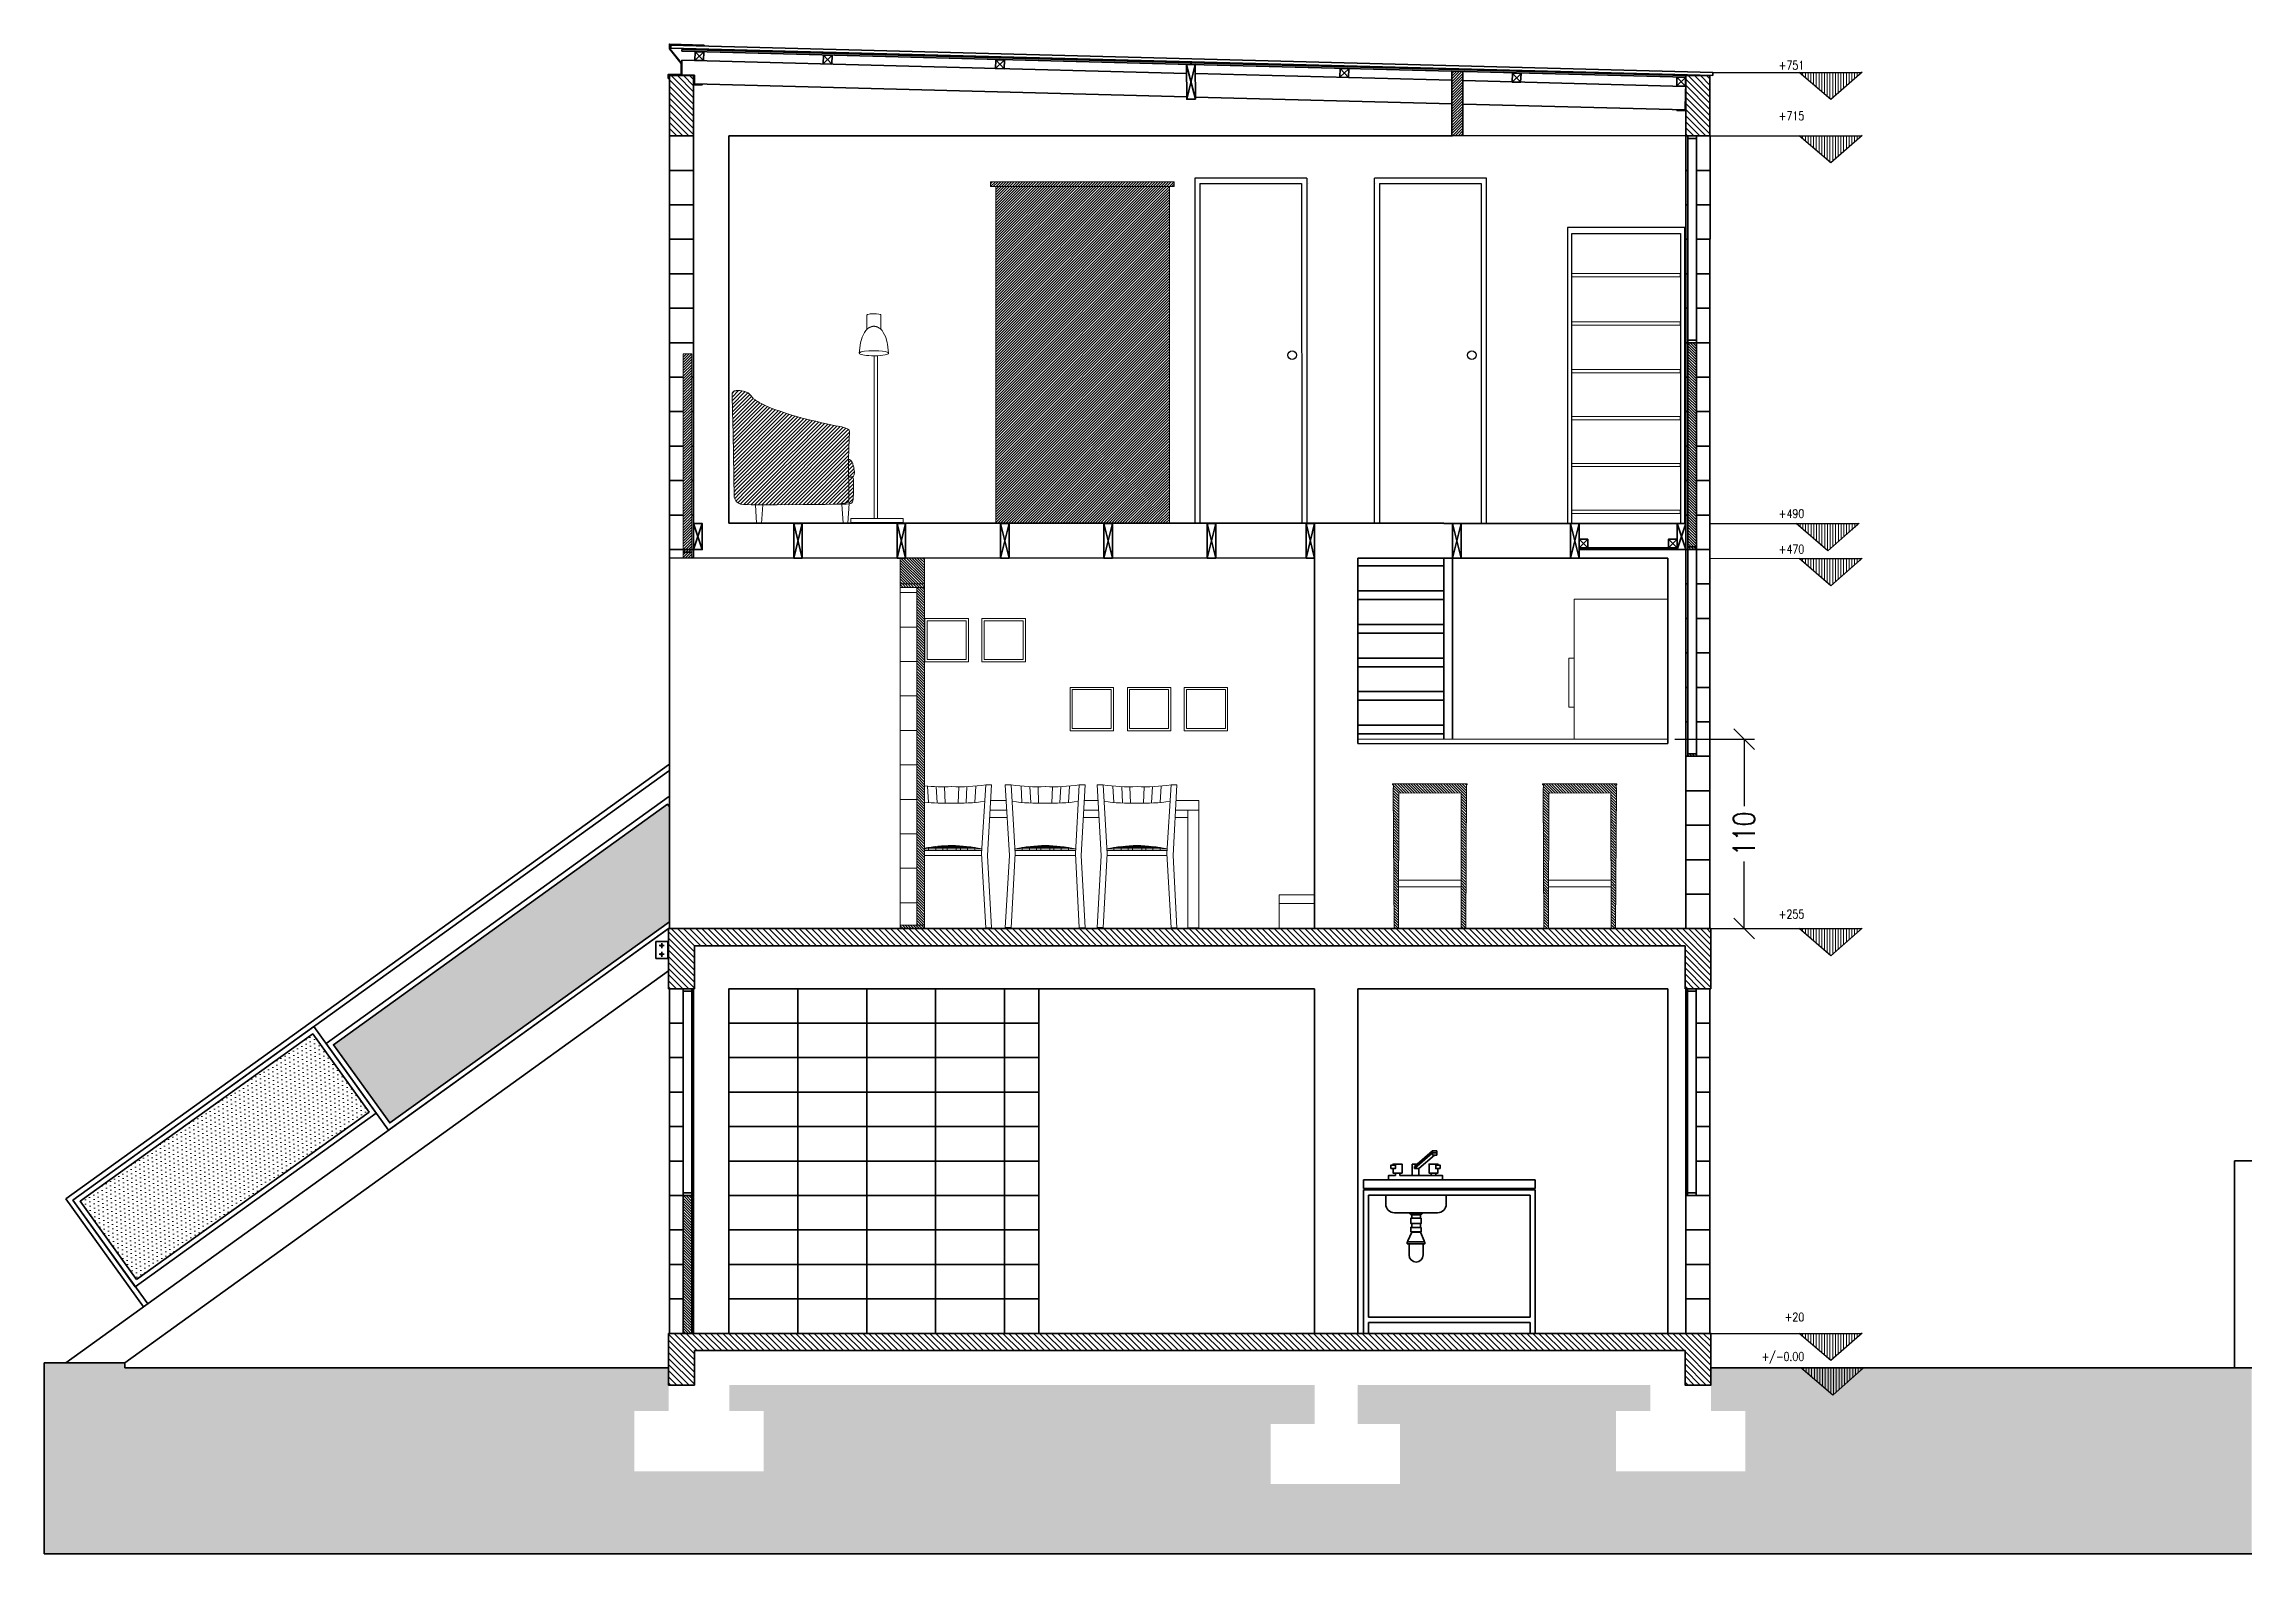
# Model space of a CAD drawing. Header units: metres. Extents: x -63 to 10476, y -9 to 13.
# Drawn here: x -21.67 to -8.86, y 3.73 to 12.58 of the extents above; entities that cross this region are included whole.
import ezdxf

# ---------------------------------------------------------------- set-up
doc = ezdxf.new("R2010")
doc.units = ezdxf.units.M
doc.header["$LTSCALE"] = 5
doc.header["$MEASUREMENT"] = 0
doc.layers.get('0').update_dxf_attribs({"color": 253})
for name, color, linetype, lineweight in [('A-ANNO-NOTE', 7, 'Continuous', 35), ('A-DOOR-FULL', 181, 'Continuous', 25), ('A-ELEV-MBE1', 7, 'Continuous', 35), ('A-ELEV-PATT', 255, 'Continuous', 18), ('A-FURN', 253, 'Continuous', 18), ('A-SECT-MCUT', 7, 'Continuous', 35), ('A-SECT-PATT', 8, 'Continuous', 18)]:
    doc.layers.add(name, color=color, linetype=linetype, lineweight=lineweight)
for name, color, linetype in [('ASHADE', 7, 'Continuous'), ('IKE120036-t1', 253, 'Continuous'), ('quote', 3, 'Continuous')]:
    doc.layers.add(name, color=color, linetype=linetype)
doc.styles.add('E-ROMANS', font='romans.shx', dxfattribs={"width": 0.8})
doc.dimstyles.new('E-0100_TICK_12', dxfattribs={"dimscale": 0.001, "dimtxt": 125, "dimasz": 120, "dimexe": 60, "dimexo": 40, "dimgap": 30, "dimtad": 0, "dimzin": 0, "dimdsep": 46, "dimtxsty": 'E-ROMANS', "dimblk": 'OBLIQUE', "dimcen": 60, "dimclrd": 256, "dimclre": 256, "dimclrt": 256, "dimadec": 0, "dimazin": 0, "dimtfac": 1, "dimtmove": 1, "dimatfit": 3, "dimldrblk": 'OPEN90', "dimfxl": 1, "dimtfill": 1, "dimtolj": 1, "dimtzin": 0, "dimlwd": -1, "dimarcsym": 0})
pattern_1 = [(135, (-32.031474, 1.858333), (-0.01767767, -0.01767767), [])]
pattern_2 = [(135, (0, -3e-15), (-0.007857724, -0.007857724), [])]

msp = doc.modelspace()

# ---------------------------------------------------------------- texts
at = {"layer": 'quote', "char_height": 0.05, "attachment_point": 3, "style": 'E-ROMANS'}
for s, insert in [('+751', (-11.457, 12.482)), ('+715', (-11.457, 12.189)), ('+/-0.00', (-11.457, 4.989))]:
    msp.add_mtext(s, dxfattribs=dict(at, insert=insert))
for s, width, insert in [('+490', 0.00594, (-11.457, 9.88)), ('+470', 0.00253, (-11.457, 9.674)), ('+255', 0.00461, (-11.457, 7.556)), ('+20', 0.00254, (-11.457, 5.218))]:
    msp.add_mtext_dynamic_manual_height_columns(s, width=width, gutter_width=9, heights=[0], dxfattribs=dict(at, insert=insert))

# ---------------------------------------------------------------- blocks, each defined once
blk = doc.blocks.new('A$C23384007')
for points in [[(-30.7, 266.7), (-157.9, 266.7), (-157.9, 263.4), (-30.7, 263.4)], [(-33.9, 263.4), (-154.3, 263.4), (-154.3, 30.3), (-33.9, 30.3)]]:
    blk.add_lwpolyline(points, close=True)
blk = doc.blocks.new('族几何图形组合_3698-Front')
at = {"layer": 'IKE120036-t1'}
for p, q in [((400, 2020), (-400, 2020)), ((-400, 2020), (-400, 0)), ((-371, 1980), (371, 1980)), ((-371, 0), (-371, 1980)), ((371, 1980), (371, 0)), ((400, 0), (400, 2020)), ((-400, 0), (-371, 0)), ((371, 0), (400, 0))]:
    blk.add_line(p, q, dxfattribs=at)
blk = doc.blocks.new('_Oblique')
at = {"color": 0, "linetype": 'ByBlock', "lineweight": -2}
blk.add_line((-0.5, -0.5), (0.5, 0.5), dxfattribs=at)
blk = doc.blocks.new('*D279')
at = {"layer": 'quote', "lineweight": -2, "transparency": 16777216}
for p, q in [((-12.209, 8.547), (-11.746, 8.547)), ((-12.209, 7.447), (-11.746, 7.447))]:
    blk.add_line(p, q, dxfattribs=at)
at = {"layer": 'quote', "transparency": 16777216}
for p, q in [((-11.806, 8.547), (-11.806, 8.149)), ((-11.806, 7.447), (-11.806, 7.846))]:
    blk.add_line(p, q, dxfattribs=at)
at = {"layer": 'quote', "transparency": 16777216, "xscale": 0.12, "yscale": 0.12, "zscale": 0.12}
for p, rotation in [((-11.806, 8.547), 90), ((-11.806, 7.447), 270)]:
    blk.add_blockref('_Oblique', p, dxfattribs=dict(at, rotation=rotation))
at = {"layer": 'quote', "transparency": 16777216, "insert": (-11.806, 7.997), "char_height": 0.125, "attachment_point": 5, "rotation": 90, "style": 'E-ROMANS', "bg_fill": 3, "box_fill_scale": 1.25, "bg_fill_color": 256, "bg_fill_true_color": 13158600, "bg_fill_transparency": 0}
blk.add_mtext('\\A1;110', dxfattribs=at)
blk = doc.blocks.new('_Open90')
at = {"color": 0, "linetype": 'ByBlock', "lineweight": -2}
for p, q in [((0, 0), (-1, 0)), ((-0.5, 0.5), (0, 0)), ((0, 0), (-0.5, -0.5))]:
    blk.add_line(p, q, dxfattribs=at)

# ---------------------------------------------------------------- hatches: boundary and pattern name
at = {"layer": 'A-ELEV-PATT'}
h = msp.add_hatch(dxfattribs=at)
h.set_pattern_fill('ANSI31', color=256, scale=0.005, angle=225, style=0)
h.set_pattern_definition([(270, (191.813032, -119.407307), (0.015875, -4e-17), [])])
h.paths.add_polyline_path([(-11.119, 12.416), (-11.303, 12.258), (-11.487, 12.416)])
h = msp.add_hatch(dxfattribs=at)
h.set_pattern_fill('ANSI31', color=256, scale=0.005, angle=225, style=0)
h.set_pattern_definition([(270, (191.813032, -119.77562), (0.015875, -4e-17), [])])
h.paths.add_polyline_path([(-11.119, 12.048), (-11.303, 11.889), (-11.487, 12.048)])
h = msp.add_hatch(dxfattribs=at)
h.set_pattern_fill('ANSI31', color=256, scale=0.005, angle=225, style=0)
h.set_pattern_definition([(270, (191.830124, -122.02636), (0.015875, -4e-17), [])])
h.paths.add_polyline_path([(-11.136, 9.797), (-11.32, 9.639), (-11.504, 9.797)])
at = {"layer": 'A-ELEV-PATT', "true_color": 0x636466}
h = msp.add_hatch(dxfattribs=at)
h.set_pattern_fill('ANSI31', color=251, scale=0.0035, angle=90)
h.set_pattern_definition(pattern_2)
h.paths.add_polyline_path([(-16.564, 9.597), (-16.673, 9.597), (-16.673, 9.597), (-16.705, 9.597), (-16.705, 9.447), (-16.564, 9.447)])
at = {"layer": 'A-ELEV-PATT'}
h = msp.add_hatch(dxfattribs=at)
h.set_pattern_fill('ANSI31', color=256, scale=0.005, angle=225, style=0)
h.set_pattern_definition([(270, (191.813032, -122.22933), (0.015875, -4e-17), [])])
h.paths.add_polyline_path([(-11.119, 9.594), (-11.303, 9.436), (-11.487, 9.594)])
at = {"layer": 'A-ELEV-PATT', "true_color": 0x636466}
h = msp.add_hatch(dxfattribs=at)
h.set_pattern_fill('ANSI31', color=251, scale=0.0035, angle=90)
h.set_pattern_definition(pattern_2)
h.paths.add_polyline_path([(-16.564, 9.447), (-16.704, 9.447), (-16.704, 9.427), (-16.564, 9.427)])
h.paths.add_polyline_path([(-16.564, 7.467), (-16.704, 7.467), (-16.704, 7.447), (-16.564, 7.447)])
h = msp.add_hatch(dxfattribs=at)
h.set_pattern_fill('ANSI31', color=251, scale=0.0035, angle=90)
h.set_pattern_definition(pattern_2)
h.paths.add_polyline_path([(-16.564, 9.427), (-16.609, 9.427), (-16.609, 7.467), (-16.564, 7.467)])
at = {"layer": 'A-ELEV-PATT'}
h = msp.add_hatch(dxfattribs=at)
h.set_pattern_fill('ANSI31', color=256, scale=0.005, angle=225, style=0)
h.set_pattern_definition([(270, (191.813032, -124.376377), (0.015875, -4e-17), [])])
h.paths.add_polyline_path([(-11.119, 7.447), (-11.303, 7.289), (-11.487, 7.447)])
h = msp.add_hatch(dxfattribs=at)
h.set_pattern_fill('ANSI31', color=256, scale=0.005, angle=225, style=0)
h.set_pattern_definition([(270, (191.813032, -126.725192), (0.015875, -4e-17), [])])
h.paths.add_polyline_path([(-11.119, 5.098), (-11.303, 4.94), (-11.487, 5.098)])
h = msp.add_hatch(dxfattribs=at)
h.set_pattern_fill('ANSI31', color=256, scale=0.005, angle=225, style=0)
h.set_pattern_definition([(270, (191.80208, -126.925708), (0.015875, -4e-17), [])])
h.paths.add_polyline_path([(-11.108, 4.898), (-11.292, 4.739), (-11.476, 4.898)])
at = {"layer": 'A-FURN', "true_color": 0x636466}
h = msp.add_hatch(dxfattribs=at)
h.set_pattern_fill('ANSI31', color=251, scale=0.0035)
h.set_pattern_definition([(45, (14.673119, 0.00189), (-0.007857724, 0.007857724), [])])
h.paths.add_polyline_path([(-15.142, 11.753), (-16.15, 11.753), (-16.15, 9.801), (-15.142, 9.801)])
h.paths.add_polyline_path([(-15.114, 11.781), (-16.18, 11.781), (-16.18, 11.753), (-15.114, 11.753)])
h = msp.add_hatch(dxfattribs=at)
h.set_pattern_fill('ANSI31', color=251, scale=0.0048)
h.set_pattern_definition([(45, (11.957163, -0.005482), (-0.010776307, 0.010776307), [])])
h.paths.add_polyline_path([(-17.674, 10.326), (-17.676, 10.38), (-17.678, 10.425), (-17.68, 10.463), (-17.681, 10.492), (-17.681, 10.515), (-17.681, 10.532), (-17.681, 10.544), (-17.681, 10.552), (-17.68, 10.557), (-17.679, 10.559), (-17.678, 10.561), (-17.676, 10.562), (-17.675, 10.563), (-17.674, 10.564), (-17.672, 10.565), (-17.67, 10.565), (-17.669, 10.566), (-17.667, 10.567), (-17.665, 10.567), (-17.662, 10.568), (-17.66, 10.568), (-17.657, 10.568), (-17.655, 10.569), (-17.652, 10.569), (-17.649, 10.569), (-17.646, 10.569), (-17.643, 10.569), (-17.64, 10.569), (-17.637, 10.569), (-17.634, 10.569), (-17.631, 10.568), (-17.628, 10.568), (-17.624, 10.567), (-17.621, 10.567), (-17.618, 10.566), (-17.615, 10.566), (-17.611, 10.565), (-17.608, 10.564), (-17.605, 10.563), (-17.602, 10.562), (-17.599, 10.561), (-17.596, 10.56), (-17.593, 10.559), (-17.591, 10.557), (-17.588, 10.556), (-17.586, 10.554), (-17.583, 10.552), (-17.581, 10.55), (-17.579, 10.548), (-17.577, 10.546), (-17.575, 10.544), (-17.573, 10.542), (-17.571, 10.54), (-17.569, 10.537), (-17.567, 10.535), (-17.559, 10.525), (-17.555, 10.521), (-17.549, 10.516), (-17.541, 10.51), (-17.532, 10.505), (-17.525, 10.501), (-17.517, 10.497), (-17.508, 10.492), (-17.497, 10.487), (-17.486, 10.482), (-17.473, 10.476), (-17.459, 10.47), (-17.445, 10.464), (-17.429, 10.458), (-17.412, 10.452), (-17.394, 10.446), (-17.375, 10.44), (-17.354, 10.433), (-17.333, 10.427), (-17.31, 10.42), (-17.286, 10.414), (-17.261, 10.407), (-17.235, 10.401), (-17.209, 10.394), (-17.184, 10.388), (-17.159, 10.382), (-17.136, 10.377), (-17.114, 10.373), (-17.095, 10.369), (-17.08, 10.365), (-17.067, 10.362), (-17.056, 10.36), (-17.047, 10.358), (-17.04, 10.357), (-17.035, 10.356), (-17.03, 10.355), (-17.026, 10.354), (-17.023, 10.353), (-17.02, 10.352), (-17.017, 10.35), (-17.014, 10.349), (-17.012, 10.348), (-17.01, 10.347), (-17.008, 10.346), (-17.007, 10.346), (-17.005, 10.345), (-17.004, 10.344), (-17.003, 10.344), (-17.003, 10.343), (-17.002, 10.343), (-17.002, 10.342), (-17.001, 10.341), (-17.001, 10.341), (-17, 10.34), (-17, 10.339), (-17, 10.337), (-16.999, 10.334), (-16.999, 10.33), (-16.999, 10.325), (-16.999, 10.317), (-17, 10.308), (-17, 10.296), (-17, 10.283), (-17.001, 10.262), (-17.173, 10.253), (-17.258, 10.241), (-17.323, 10.225), (-17.331, 10.218), (-17.342, 10.217), (-17.356, 10.217), (-17.37, 10.216), (-17.384, 10.214), (-17.397, 10.213), (-17.41, 10.212), (-17.422, 10.21), (-17.435, 10.208), (-17.446, 10.205), (-17.458, 10.202), (-17.469, 10.199), (-17.48, 10.196), (-17.49, 10.192), (-17.5, 10.188), (-17.51, 10.183), (-17.52, 10.179), (-17.53, 10.174), (-17.539, 10.169), (-17.548, 10.163), (-17.557, 10.158), (-17.566, 10.152), (-17.574, 10.146), (-17.583, 10.141), (-17.591, 10.135), (-17.598, 10.129), (-17.606, 10.123), (-17.613, 10.118), (-17.619, 10.112), (-17.625, 10.107), (-17.631, 10.101), (-17.636, 10.096), (-17.643, 10.088), (-17.652, 10.078), (-17.658, 10.068), (-17.664, 10.058), (-17.668, 10.048), (-17.669, 10.122), (-17.67, 10.198), (-17.672, 10.266)])
h.paths.add_polyline_path([(-17.446, 10.205), (-17.435, 10.208), (-17.422, 10.21), (-17.41, 10.212), (-17.397, 10.213), (-17.384, 10.214), (-17.37, 10.216), (-17.356, 10.217), (-17.342, 10.217), (-17.327, 10.218), (-17.312, 10.219), (-17.297, 10.219), (-17.282, 10.22), (-17.267, 10.221), (-17.253, 10.221), (-17.238, 10.222), (-17.223, 10.223), (-17.208, 10.223), (-17.193, 10.224), (-17.178, 10.225), (-17.162, 10.225), (-17.146, 10.225), (-17.129, 10.225), (-17.111, 10.225), (-17.092, 10.224), (-17.073, 10.224), (-17.053, 10.223), (-17.032, 10.222), (-17.011, 10.221), (-17.003, 10.221), (-17.003, 10.216), (-17.003, 10.198), (-17.004, 10.181), (-17.004, 10.164), (-17.004, 10.143), (-17.007, 10.143), (-17.023, 10.143), (-17.04, 10.143), (-17.057, 10.143), (-17.074, 10.143), (-17.092, 10.144), (-17.11, 10.144), (-17.127, 10.144), (-17.145, 10.144), (-17.162, 10.144), (-17.179, 10.144), (-17.195, 10.144), (-17.212, 10.144), (-17.228, 10.143), (-17.244, 10.143), (-17.26, 10.143), (-17.275, 10.142), (-17.29, 10.142), (-17.304, 10.141), (-17.318, 10.14), (-17.332, 10.139), (-17.346, 10.138), (-17.359, 10.137), (-17.372, 10.136), (-17.385, 10.134), (-17.397, 10.133), (-17.409, 10.131), (-17.42, 10.129), (-17.432, 10.127), (-17.443, 10.124), (-17.454, 10.122), (-17.464, 10.119), (-17.475, 10.116), (-17.485, 10.113), (-17.495, 10.109), (-17.505, 10.106), (-17.515, 10.103), (-17.524, 10.1), (-17.534, 10.097), (-17.543, 10.094), (-17.551, 10.092), (-17.56, 10.09), (-17.568, 10.088), (-17.581, 10.085), (-17.594, 10.081), (-17.606, 10.077), (-17.615, 10.07), (-17.622, 10.064), (-17.626, 10.06), (-17.63, 10.056), (-17.634, 10.051), (-17.638, 10.046), (-17.643, 10.041), (-17.65, 10.033), (-17.658, 10.024), (-17.664, 10.013), (-17.665, 10.015), (-17.667, 10.017), (-17.668, 10.019), (-17.668, 10.02), (-17.668, 10.04), (-17.668, 10.048), (-17.667, 10.051), (-17.665, 10.056), (-17.663, 10.061), (-17.66, 10.066), (-17.657, 10.07), (-17.653, 10.076), (-17.65, 10.081), (-17.645, 10.086), (-17.641, 10.091), (-17.636, 10.096), (-17.631, 10.101), (-17.625, 10.107), (-17.619, 10.112), (-17.613, 10.118), (-17.606, 10.123), (-17.598, 10.129), (-17.591, 10.135), (-17.583, 10.141), (-17.574, 10.146), (-17.566, 10.152), (-17.557, 10.158), (-17.548, 10.163), (-17.539, 10.169), (-17.53, 10.174), (-17.52, 10.179), (-17.51, 10.183), (-17.5, 10.188), (-17.49, 10.192), (-17.48, 10.196), (-17.469, 10.199), (-17.458, 10.202)])
h.paths.add_polyline_path([(-17.258, 10.241), (-17.173, 10.253), (-17.001, 10.262), (-17.002, 10.251), (-17.002, 10.234), (-17.003, 10.221), (-17.011, 10.221), (-17.032, 10.222), (-17.053, 10.223), (-17.073, 10.224), (-17.092, 10.224), (-17.111, 10.225), (-17.129, 10.225), (-17.146, 10.225), (-17.162, 10.225), (-17.178, 10.225), (-17.193, 10.224), (-17.208, 10.223), (-17.223, 10.223), (-17.238, 10.222), (-17.253, 10.221), (-17.267, 10.221), (-17.282, 10.22), (-17.297, 10.219), (-17.312, 10.219), (-17.331, 10.218), (-17.323, 10.225)], flags=17)
h.paths.add_polyline_path([(-17.634, 10.051), (-17.63, 10.056), (-17.626, 10.06), (-17.622, 10.064), (-17.618, 10.068), (-17.613, 10.072), (-17.608, 10.075), (-17.603, 10.078), (-17.597, 10.08), (-17.59, 10.083), (-17.583, 10.084), (-17.576, 10.086), (-17.568, 10.088), (-17.554, 10.091), (-17.543, 10.094), (-17.534, 10.097), (-17.524, 10.1), (-17.515, 10.103), (-17.505, 10.106), (-17.495, 10.109), (-17.485, 10.113), (-17.475, 10.116), (-17.464, 10.119), (-17.454, 10.122), (-17.443, 10.124), (-17.432, 10.127), (-17.42, 10.129), (-17.409, 10.131), (-17.397, 10.133), (-17.385, 10.134), (-17.372, 10.136), (-17.359, 10.137), (-17.346, 10.138), (-17.332, 10.139), (-17.318, 10.14), (-17.304, 10.141), (-17.29, 10.142), (-17.275, 10.142), (-17.26, 10.143), (-17.244, 10.143), (-17.228, 10.143), (-17.212, 10.144), (-17.195, 10.144), (-17.179, 10.144), (-17.162, 10.144), (-17.145, 10.144), (-17.127, 10.144), (-17.11, 10.144), (-17.092, 10.144), (-17.074, 10.143), (-17.057, 10.143), (-17.04, 10.143), (-17.023, 10.143), (-17.004, 10.143), (-17.004, 10.132), (-17.004, 10.117), (-17.004, 10.102), (-17.004, 10.086), (-17.003, 10.067), (-17.003, 10.055), (-17.003, 10.039), (-17.002, 10.023), (-17.002, 10.008), (-17.002, 9.992), (-17.002, 9.978), (-17.002, 9.964), (-17.002, 9.952), (-17.002, 9.942), (-17.003, 9.933), (-17.004, 9.927), (-17.009, 9.921), (-17.013, 9.914), (-17.025, 9.911), (-17.045, 9.913), (-17.069, 9.911), (-17.101, 9.91), (-17.14, 9.909), (-17.187, 9.909), (-17.238, 9.908), (-17.291, 9.908), (-17.345, 9.907), (-17.397, 9.907), (-17.445, 9.907), (-17.479, 9.907), (-17.48, 9.907), (-17.545, 9.907), (-17.545, 9.907), (-17.55, 9.907), (-17.572, 9.907), (-17.589, 9.907), (-17.601, 9.908), (-17.61, 9.908), (-17.617, 9.909), (-17.622, 9.91), (-17.627, 9.911), (-17.631, 9.911), (-17.635, 9.913), (-17.639, 9.914), (-17.642, 9.915), (-17.645, 9.917), (-17.647, 9.918), (-17.65, 9.92), (-17.652, 9.922), (-17.654, 9.924), (-17.657, 9.926), (-17.659, 9.93), (-17.661, 9.933), (-17.663, 9.938), (-17.666, 9.944), (-17.669, 9.951), (-17.668, 10.02), (-17.663, 10.011), (-17.663, 10.011), (-17.66, 10.008), (-17.657, 10.004), (-17.655, 10.001), (-17.653, 9.999), (-17.651, 9.996), (-17.648, 9.992), (-17.644, 9.986), (-17.639, 9.979), (-17.633, 9.971), (-17.626, 9.965), (-17.619, 9.961), (-17.61, 9.958), (-17.599, 9.956), (-17.59, 9.956), (-17.583, 9.957), (-17.57, 9.957), (-17.567, 9.957), (-17.575, 9.957), (-17.583, 9.957), (-17.59, 9.956), (-17.596, 9.956), (-17.602, 9.957), (-17.607, 9.957), (-17.612, 9.958), (-17.617, 9.96), (-17.621, 9.962), (-17.625, 9.964), (-17.628, 9.967), (-17.632, 9.97), (-17.635, 9.973), (-17.638, 9.977), (-17.641, 9.981), (-17.643, 9.985), (-17.646, 9.989), (-17.651, 9.996), (-17.656, 10.002), (-17.659, 10.006), (-17.661, 10.008), (-17.662, 10.01), (-17.663, 10.011), (-17.663, 10.014), (-17.661, 10.018), (-17.659, 10.022), (-17.656, 10.026), (-17.652, 10.031), (-17.647, 10.036), (-17.639, 10.045)])
h.paths.add_polyline_path([(-17.004, 10.102), (-17.004, 10.117), (-17.004, 10.132), (-17.004, 10.143), (-16.991, 10.144), (-16.98, 10.144), (-16.979, 10.142), (-16.978, 10.14), (-16.978, 10.137), (-16.977, 10.135), (-16.976, 10.132), (-16.975, 10.129), (-16.975, 10.126), (-16.974, 10.122), (-16.973, 10.119), (-16.972, 10.115), (-16.971, 10.112), (-16.971, 10.108), (-16.97, 10.105), (-16.97, 10.102), (-16.97, 10.099), (-16.97, 10.097), (-16.97, 10.094), (-16.97, 10.092), (-16.97, 10.09), (-16.97, 10.088), (-16.971, 10.086), (-16.971, 10.084), (-16.972, 10.082), (-16.972, 10.08), (-16.973, 10.078), (-16.974, 10.076), (-16.975, 10.074), (-16.976, 10.073), (-16.978, 10.071), (-16.979, 10.07), (-16.982, 10.069), (-16.984, 10.068), (-16.986, 10.068), (-16.989, 10.067), (-16.991, 10.067), (-16.992, 10.067), (-16.993, 10.067), (-16.994, 10.067), (-17.003, 10.067), (-17.003, 10.071), (-17.004, 10.086)])
h.paths.add_polyline_path([(-17.003, 10.039), (-17.003, 10.055), (-17.003, 10.067), (-16.993, 10.067), (-16.992, 10.067), (-16.991, 10.067), (-16.989, 10.067), (-16.987, 10.066), (-16.984, 10.066), (-16.982, 10.065), (-16.98, 10.064), (-16.979, 10.063), (-16.978, 10.062), (-16.977, 10.06), (-16.976, 10.057), (-16.976, 10.053), (-16.976, 10.047), (-16.976, 10.041), (-16.976, 10.032), (-16.976, 10.022), (-16.976, 10.011), (-16.976, 9.998), (-16.976, 9.985), (-16.976, 9.972), (-16.976, 9.96), (-16.977, 9.95), (-17.002, 9.948), (-17.002, 9.952), (-17.002, 9.964), (-17.002, 9.978), (-17.002, 9.992), (-17.002, 10.008), (-17.002, 10.023)])
h.paths.add_polyline_path([(-17.002, 9.948), (-16.977, 9.95), (-16.977, 9.948), (-16.978, 9.938), (-16.978, 9.934), (-17.003, 9.934), (-17.002, 9.942)])
h.paths.add_polyline_path([(-17.004, 9.927), (-17.002, 9.934), (-16.978, 9.934), (-16.979, 9.93), (-16.981, 9.923), (-16.992, 9.916), (-17.022, 9.916), (-17.009, 9.921)])
h.paths.add_polyline_path([(-17.004, 10.164), (-17.004, 10.172), (-17.001, 10.17), (-16.997, 10.168), (-16.993, 10.165), (-16.99, 10.162), (-16.987, 10.159), (-16.985, 10.156), (-16.984, 10.153), (-16.982, 10.15), (-16.981, 10.148), (-16.98, 10.145), (-16.98, 10.144), (-16.991, 10.144), (-17.004, 10.143), (-17.004, 10.148)])
h = msp.add_hatch(dxfattribs=at)
h.set_pattern_fill('ANSI31', color=251, scale=0.0035, angle=90)
h.set_pattern_definition(pattern_2)
h.paths.add_polyline_path([(-12.083, 8.462), (-12.133, 8.462), (-12.133, 8.447), (-12.083, 8.447)])
h.paths.add_polyline_path([(-12.083, 9.662), (-12.133, 9.662), (-12.133, 9.647), (-12.083, 9.647)])
h = msp.add_hatch(dxfattribs=at)
h.set_pattern_fill('ANSI31', color=251, scale=0.0035, angle=90)
h.set_pattern_definition(pattern_2)
h.paths.add_polyline_path([(-13.417, 8.264), (-13.418, 8.264), (-13.418, 8.281), (-13.414, 8.281), (-13.414, 8.287), (-13.846, 8.287), (-13.846, 8.281), (-13.841, 8.281), (-13.841, 8.264), (-13.843, 8.264), (-13.838, 7.447), (-13.838, 7.447), (-13.812, 7.447), (-13.811, 8.233), (-13.449, 8.234), (-13.448, 7.447), (-13.445, 7.447), (-13.422, 7.447)])
h.paths.add_polyline_path([(-12.548, 8.281), (-12.544, 8.281), (-12.544, 8.287), (-12.976, 8.287), (-12.976, 8.281), (-12.971, 8.281), (-12.971, 8.264), (-12.973, 8.264), (-12.968, 7.447), (-12.968, 7.447), (-12.942, 7.447), (-12.94, 8.233), (-12.579, 8.234), (-12.577, 7.447), (-12.575, 7.447), (-12.552, 7.447), (-12.546, 8.264), (-12.548, 8.264)])
at = {"layer": 'A-SECT-PATT'}
h = msp.add_hatch(dxfattribs=at)
h.set_pattern_fill('ANSI31', color=256, scale=0.2, angle=90, style=0)
h.set_pattern_definition(pattern_1)
h.paths.add_polyline_path([(-17.904, 12.397), (-17.904, 12.053), (-18.044, 12.053), (-18.044, 12.397)])
h.paths.add_polyline_path([(-17.904, 12.053), (-17.904, 12.047), (-18.044, 12.047), (-18.044, 12.053)])
h = msp.add_hatch(dxfattribs=at)
h.set_pattern_fill('ANSI31', color=256, scale=0.09, angle=90, style=0)
h.set_pattern_definition([(45, (-105.190088, 51.994994), (-0.0079549513, 0.0079549513), [])])
h.paths.add_polyline_path([(-13.44, 12.048), (-13.5, 12.048), (-13.499, 12.423), (-13.439, 12.422)])
h = msp.add_hatch(dxfattribs=at)
h.set_pattern_fill('ANSI31', color=256, scale=0.2, angle=90, style=0)
h.set_pattern_definition(pattern_1)
h.paths.add_polyline_path([(-12.004, 12.398), (-12.004, 12.048), (-12.108, 12.048), (-12.133, 12.048), (-12.133, 12.048), (-12.144, 12.048), (-12.144, 12.398)])
h = msp.add_hatch(dxfattribs=at)
h.set_pattern_fill('ANSI31', color=256, scale=0.0035, angle=90, style=0)
h.set_pattern_definition([(45, (-42.338397, -16.408025), (-0.007857724, 0.007857724), [])])
h.paths.add_polyline_path([(-17.964, 10.783), (-17.914, 10.783), (-17.914, 9.598), (-17.964, 9.598)])
h = msp.add_hatch(dxfattribs=at)
h.set_pattern_fill('ANSI31', color=256, scale=0.0035, angle=90, style=0)
h.set_pattern_definition(pattern_2)
h.paths.add_polyline_path([(-12.133, 10.847), (-12.083, 10.847), (-12.083, 9.662), (-12.133, 9.662)])
h = msp.add_hatch(dxfattribs=at)
h.set_pattern_fill('DOTS', color=256, scale=0.4, angle=362.9169, style=0)
h.set_pattern_definition([(2.91694, (-32.031474, 1.858333), (0.011211598, 0.025603712), [0, -0.025])])
h.paths.add_polyline_path([(-18.055, 8.169), (-18.044, 8.153), (-18.044, 8.047), (-18.044, 7.847), (-18.044, 7.647), (-18.044, 7.487), (-19.668, 6.319), (-19.995, 6.773)])
h = msp.add_hatch(dxfattribs=at)
h.set_pattern_fill('ANSI31', color=256, scale=0.2, angle=90, style=0)
h.set_pattern_definition(pattern_1)
h.paths.add_polyline_path([(-11.999, 7.447), (-11.999, 7.098), (-12.149, 7.098), (-12.149, 7.347), (-17.899, 7.347), (-17.899, 7.098), (-18.049, 7.098), (-18.049, 7.447)])
h = msp.add_hatch(dxfattribs=at)
h.set_pattern_fill('DOTS', color=256, scale=0.4, angle=362.9169, style=0)
h.set_pattern_definition([(272.916943, (-105.190088, 51.994994), (0.025603712, -0.011211598), [0, -0.025])])
h.paths.add_polyline_path([(-20.115, 6.836), (-19.788, 6.382), (-21.138, 5.41), (-21.465, 5.865)])
h = msp.add_hatch(dxfattribs=at)
h.set_pattern_fill('ANSI31', color=256, scale=0.0035, angle=90, style=0)
h.set_pattern_definition([(135, (-20.382014, -6.267465), (-0.007857724, -0.007857724), [])])
h.paths.add_polyline_path([(-17.964, 5.898), (-17.914, 5.898), (-17.914, 5.098), (-17.964, 5.098)])
h = msp.add_hatch(dxfattribs=at)
h.set_pattern_fill('ANSI31', color=256, scale=0.2, angle=90, style=0)
h.set_pattern_definition([(135, (-32.031474, 1.858333), (-0.01767767, -0.01767767), [])])
h.paths.add_polyline_path([(-11.999, 5.098), (-11.999, 4.798), (-12.149, 4.798), (-12.149, 4.998), (-17.899, 4.998), (-17.899, 4.798), (-18.049, 4.798), (-18.049, 5.098)])
h = msp.add_hatch(dxfattribs=at)
h.set_pattern_fill('DOTS', color=256, angle=90, style=0)
h.set_pattern_definition([(360, (-27.229185, -8.525035), (0.03125, 0.0625), [0, -0.0625])])
h.paths.add_polyline_path([(-21.674, 4.927), (-21.206, 4.927), (-21.206, 4.898), (-18.049, 4.898), (-18.049, 4.798), (-18.049, 4.648), (-18.248, 4.648), (-18.248, 4.298), (-17.498, 4.298), (-17.498, 4.648), (-17.697, 4.648), (-17.697, 4.798), (-14.299, 4.798), (-14.299, 4.573), (-14.344, 4.573), (-14.554, 4.573), (-14.554, 4.223), (-13.804, 4.223), (-13.804, 4.573), (-14.003, 4.573), (-14.049, 4.573), (-14.049, 4.798), (-12.35, 4.798), (-12.35, 4.648), (-12.549, 4.648), (-12.549, 4.298), (-11.799, 4.298), (-11.799, 4.648), (-11.999, 4.648), (-11.999, 4.798), (-11.999, 4.898), (-8.859, 4.898), (-8.859, 3.819), (-21.674, 3.819)])
h.paths.add_polyline_path([(-17.869, 3.851), (-18.087, 3.851), (-18.087, 3.736), (-17.869, 3.736)], flags=9)
h.paths.add_polyline_path([(-14.103, 3.841), (-14.314, 3.841), (-14.314, 3.726), (-14.103, 3.726)], flags=9)
h.paths.add_polyline_path([(-11.986, 3.842), (-12.205, 3.842), (-12.205, 3.727), (-11.986, 3.727)], flags=9)

# ---------------------------------------------------------------- linework, layer by layer
for p, q in [((-17.914, 9.604), (-17.914, 9.597)), ((-14.049, 8.522), (-12.249, 8.522))]:
    msp.add_line(p, q)
at = {"color": 251, "true_color": 0x636466}
for p, q in [((-13.812, 7.447), (-13.838, 7.447)), ((-13.422, 7.447), (-13.448, 7.447)), ((-12.942, 7.447), (-12.968, 7.447)), ((-12.552, 7.447), (-12.577, 7.447))]:
    msp.add_line(p, q, dxfattribs=at)
at = {"layer": 'A-ANNO-NOTE'}
for p, q in [((-13.499, 12.048), (-12.144, 12.049)), ((-17.899, 7.098), (-18.049, 7.098)), ((-12.149, 7.098), (-11.999, 7.098))]:
    msp.add_line(p, q, dxfattribs=at)
at = {"layer": 'A-ANNO-NOTE', "ltscale": 0.003}
for p, q in [((-13.549, 8.627), (-14.049, 8.627)), ((-14.049, 8.577), (-13.549, 8.577))]:
    msp.add_line(p, q, dxfattribs=at)
at = {"layer": 'A-ANNO-NOTE'}
msp.add_lwpolyline([(-14.049, 8.522), (-14.049, 9.597)], dxfattribs=at)
at = {"layer": 'A-DOOR-FULL'}
for p, q in [((-14.345, 11.801), (-14.995, 11.801)), ((-14.995, 11.801), (-14.995, 9.799)), ((-14.345, 11.801), (-14.345, 9.801)), ((-13.953, 11.801), (-13.953, 9.799)), ((-13.302, 11.801), (-13.952, 11.801)), ((-13.303, 11.801), (-13.303, 9.801)), ((-14.995, 11.771), (-14.995, 11.771)), ((-14.965, 11.771), (-14.375, 11.771)), ((-14.965, 11.771), (-14.965, 9.801)), ((-14.375, 11.771), (-14.374, 9.801)), ((-14.334, 11.771), (-14.334, 11.771)), ((-13.943, 11.771), (-13.943, 11.771)), ((-13.923, 11.771), (-13.923, 9.801)), ((-13.922, 11.771), (-13.332, 11.771)), ((-13.333, 11.771), (-13.332, 9.801))]:
    msp.add_line(p, q, dxfattribs=at)
for centre in [(-14.429, 10.775), (-13.387, 10.775)]:
    msp.add_circle(centre, 0.025, dxfattribs=at)
at = {"layer": 'A-ELEV-MBE1'}
for p, q in [((-11.987, 12.416), (-18.037, 12.574)), ((-18.037, 12.574), (-18.037, 12.556)), ((-17.843, 12.574), (-17.843, 12.571)), ((-11.987, 12.398), (-18.037, 12.556)), ((-15.042, 12.41), (-17.972, 12.486)), ((-18.051, 12.381), (-18.048, 12.381)), ((-17.972, 12.399), (-17.899, 12.399)), ((-17.904, 12.394), (-17.901, 12.394)), ((-17.899, 12.399), (-17.899, 12.349)), ((-15.041, 12.273), (-17.899, 12.349)), ((-17.854, 12.347), (-17.854, 12.344)), ((-13.502, 12.371), (-14.992, 12.409)), ((-13.502, 12.047), (-13.502, 12.421)), ((-13.438, 12.048), (-13.439, 12.422)), ((-12.148, 12.334), (-13.436, 12.368)), ((-12.145, 12.398), (-12.146, 12.247)), ((-12.145, 12.398), (-12.144, 12.398)), ((-11.987, 12.416), (-11.987, 12.398)), ((-13.502, 12.233), (-14.991, 12.272)), ((-12.149, 12.198), (-13.435, 12.231)), ((-12.195, 12.197), (-12.195, 12.194)), ((-12.146, 12.247), (-12.149, 12.247)), ((-12.149, 12.247), (-12.149, 12.198)), ((-12.145, 12.244), (-12.148, 12.244)), ((-18.044, 7.451), (-18.044, 12.047)), ((-18.044, 12.047), (-17.904, 12.047)), ((-17.904, 12.047), (-17.904, 9.597)), ((-17.699, 12.048), (-14.299, 12.048)), ((-14.299, 12.048), (-13.499, 12.048)), ((-12.144, 11.847), (-12.144, 12.048)), ((-12.133, 8.447), (-12.133, 12.048)), ((-12.083, 12.048), (-12.133, 12.048)), ((-12.083, 10.847), (-12.083, 12.048)), ((-12.003, 11.847), (-12.003, 12.048)), ((-12.084, 12.033), (-12.134, 12.033)), ((-17.914, 11.847), (-18.044, 11.847)), ((-18.044, 11.847), (-18.004, 11.847)), ((-17.914, 11.847), (-17.904, 11.847)), ((-12.144, 11.847), (-12.144, 11.247)), ((-12.003, 11.847), (-12.083, 11.847)), ((-12.003, 11.647), (-12.003, 11.847)), ((-17.904, 11.647), (-18.044, 11.647)), ((-18.044, 11.647), (-18.004, 11.647)), ((-17.904, 11.647), (-18.044, 11.647)), ((-18.044, 11.647), (-18.004, 11.647)), ((-17.904, 11.647), (-18.044, 11.647)), ((-18.044, 11.647), (-18.004, 11.647)), ((-17.914, 11.647), (-17.904, 11.647)), ((-12.133, 11.647), (-12.144, 11.647)), ((-12.003, 11.647), (-12.083, 11.647)), ((-12.049, 11.647), (-12.003, 11.647)), ((-12.003, 11.447), (-12.003, 11.647)), ((-17.964, 11.447), (-18.044, 11.447)), ((-18.044, 11.447), (-18.004, 11.447)), ((-17.914, 11.447), (-18.044, 11.447)), ((-18.044, 11.447), (-18.004, 11.447)), ((-17.914, 11.447), (-17.904, 11.447)), ((-12.083, 11.447), (-12.003, 11.447)), ((-12.049, 11.447), (-12.004, 11.447)), ((-12.004, 11.447), (-12.044, 11.447)), ((-12.004, 8.447), (-12.004, 11.447)), ((-17.964, 11.247), (-18.044, 11.247)), ((-18.044, 11.247), (-18.004, 11.247)), ((-18.044, 11.247), (-17.914, 11.247)), ((-18.004, 11.247), (-18.044, 11.247)), ((-17.914, 11.247), (-17.904, 11.247)), ((-12.144, 11.247), (-12.144, 11.047)), ((-12.144, 11.247), (-12.133, 11.247)), ((-12.004, 11.247), (-12.083, 11.247)), ((-12.083, 11.247), (-12.004, 11.247)), ((-18.044, 11.047), (-17.909, 11.047)), ((-18.004, 11.047), (-18.044, 11.047)), ((-17.914, 11.047), (-17.904, 11.047)), ((-12.144, 11.047), (-12.144, 10.847)), ((-12.144, 11.047), (-12.133, 11.047)), ((-12.133, 11.047), (-12.144, 11.047)), ((-12.004, 11.047), (-12.083, 11.047)), ((-12.083, 11.047), (-12.004, 11.047)), ((-17.964, 10.847), (-18.044, 10.847)), ((-17.964, 10.847), (-17.914, 10.847)), ((-17.914, 10.847), (-17.904, 10.847)), ((-12.144, 10.847), (-12.144, 9.447)), ((-12.133, 10.847), (-12.144, 10.847)), ((-12.084, 10.862), (-12.133, 10.862)), ((-12.083, 10.847), (-12.133, 10.847)), ((-12.083, 8.447), (-12.083, 10.847)), ((-12.004, 10.847), (-12.083, 10.847)), ((-18.044, 10.647), (-17.964, 10.647)), ((-17.914, 10.647), (-17.904, 10.647)), ((-12.133, 10.647), (-12.144, 10.647)), ((-12.004, 10.647), (-12.083, 10.647)), ((-17.964, 10.447), (-18.044, 10.447)), ((-18.044, 10.447), (-17.964, 10.447)), ((-17.914, 10.447), (-17.904, 10.447)), ((-12.133, 10.447), (-12.144, 10.447)), ((-12.083, 10.447), (-12.004, 10.447)), ((-17.964, 10.247), (-18.044, 10.247)), ((-18.044, 10.247), (-17.964, 10.247)), ((-17.914, 10.247), (-17.904, 10.247)), ((-12.133, 10.247), (-12.144, 10.247)), ((-12.083, 10.247), (-12.004, 10.247)), ((-18.044, 10.047), (-17.964, 10.047)), ((-17.964, 10.047), (-18.044, 10.047)), ((-17.914, 10.047), (-17.904, 10.047)), ((-17.904, 10.047), (-17.904, 9.847)), ((-12.133, 10.047), (-12.144, 10.047)), ((-12.083, 10.047), (-12.004, 10.047)), ((-12.004, 10.047), (-12.083, 10.047)), ((-17.964, 9.847), (-18.044, 9.847)), ((-18.044, 9.847), (-17.964, 9.847)), ((-17.914, 9.847), (-17.904, 9.847)), ((-17.904, 9.847), (-17.904, 9.647)), ((-17.699, 9.799), (-14.299, 9.799)), ((-13.949, 9.799), (-14.898, 9.799)), ((-14.299, 9.777), (-14.299, 7.448)), ((-13.949, 9.799), (-13.549, 9.799)), ((-13.549, 9.797), (-12.144, 9.797)), ((-13.549, 9.797), (-13.499, 9.797)), ((-13.499, 9.777), (-13.499, 8.547)), ((-12.133, 9.847), (-12.144, 9.847)), ((-12.144, 9.817), (-12.144, 9.797)), ((-12.083, 9.847), (-12.004, 9.847)), ((-18.044, 9.647), (-17.964, 9.647)), ((-17.964, 9.647), (-18.044, 9.647)), ((-17.964, 9.647), (-17.914, 9.647)), ((-17.964, 9.632), (-17.914, 9.632)), ((-17.914, 9.647), (-17.904, 9.647)), ((-12.194, 9.657), (-12.764, 9.657)), ((-12.194, 9.647), (-12.764, 9.647)), ((-12.133, 9.647), (-12.144, 9.647)), ((-12.083, 9.662), (-12.133, 9.662)), ((-12.083, 9.647), (-12.133, 9.647)), ((-12.004, 9.647), (-12.083, 9.647)), ((-18.044, 9.597), (-14.299, 9.598)), ((-14.049, 9.597), (-12.249, 9.597)), ((-14.049, 9.552), (-13.549, 9.552)), ((-13.549, 9.597), (-13.549, 8.547)), ((-12.249, 8.522), (-12.249, 9.597)), ((-13.549, 9.407), (-14.049, 9.407)), ((-14.049, 9.357), (-13.549, 9.357)), ((-12.144, 9.447), (-12.144, 9.247)), ((-12.133, 9.447), (-12.144, 9.447)), ((-12.083, 9.447), (-12.004, 9.447)), ((-12.004, 9.447), (-12.049, 9.447)), ((-12.144, 9.247), (-12.144, 9.047)), ((-12.133, 9.247), (-12.144, 9.247)), ((-12.004, 9.247), (-12.083, 9.247)), ((-12.049, 9.247), (-12.004, 9.247)), ((-13.549, 9.212), (-14.049, 9.212)), ((-14.049, 9.162), (-13.549, 9.162)), ((-13.549, 9.017), (-14.049, 9.017)), ((-12.144, 9.047), (-12.144, 8.847)), ((-12.133, 9.047), (-12.144, 9.047)), ((-12.083, 9.047), (-12.004, 9.047)), ((-14.049, 8.967), (-13.549, 8.967)), ((-12.144, 8.847), (-12.144, 8.447)), ((-12.133, 8.847), (-12.144, 8.847)), ((-12.004, 8.847), (-12.083, 8.847)), ((-13.549, 8.822), (-14.049, 8.822)), ((-14.049, 8.772), (-13.549, 8.772)), ((-12.133, 8.647), (-12.144, 8.647)), ((-12.083, 8.647), (-12.004, 8.647)), ((-12.004, 8.647), (-12.083, 8.647)), ((-12.083, 8.462), (-12.133, 8.462)), ((-18.049, 8.397), (-21.549, 5.878)), ((-18.049, 8.36), (-21.507, 5.871)), ((-18.049, 8.397), (-18.044, 8.397)), ((-18.049, 8.36), (-18.044, 8.36)), ((-12.144, 8.447), (-12.004, 8.447)), ((-12.144, 8.447), (-12.004, 8.447)), ((-12.083, 8.447), (-12.133, 8.447)), ((-12.004, 8.447), (-12.054, 8.447)), ((-18.049, 7.447), (-21.549, 4.927)), ((-18.049, 7.201), (-18.049, 7.447)), ((-18.124, 7.373), (-18.124, 7.273)), ((-18.124, 7.373), (-18.049, 7.373)), ((-18.104, 7.348), (-18.074, 7.348)), ((-18.089, 7.333), (-18.089, 7.363)), ((-18.089, 7.313), (-18.089, 7.283)), ((-18.054, 7.373), (-18.054, 7.273)), ((-18.049, 7.201), (-21.206, 4.927)), ((-18.124, 7.273), (-18.049, 7.273)), ((-18.104, 7.298), (-18.074, 7.298)), ((-17.899, 7.098), (-18.049, 7.098)), ((-17.904, 7.098), (-18.044, 7.098)), ((-18.044, 7.098), (-18.044, 6.898)), ((-17.964, 7.098), (-17.914, 7.098)), ((-17.964, 5.098), (-17.964, 7.098)), ((-17.964, 7.083), (-17.914, 7.083)), ((-17.914, 5.098), (-17.914, 7.098)), ((-17.904, 6.098), (-17.904, 7.098)), ((-17.904, 6.898), (-17.904, 7.098)), ((-17.699, 5.098), (-17.699, 7.098)), ((-12.249, 7.098), (-12.249, 5.098)), ((-12.144, 6.098), (-12.144, 7.098)), ((-12.134, 5.898), (-12.134, 7.098)), ((-12.084, 7.098), (-12.134, 7.098)), ((-12.084, 7.083), (-12.134, 7.083)), ((-12.084, 5.898), (-12.084, 7.098)), ((-12.004, 5.898), (-12.004, 7.099)), ((-12.004, 6.998), (-12.004, 6.898)), ((-18.044, 6.898), (-17.964, 6.898)), ((-18.044, 6.898), (-18.044, 6.698)), ((-18.044, 6.698), (-18.044, 6.898)), ((-18.044, 6.898), (-17.964, 6.898)), ((-17.914, 6.898), (-17.904, 6.898)), ((-12.004, 6.898), (-12.084, 6.898)), ((-18.044, 6.698), (-18.044, 6.498)), ((-17.964, 6.698), (-18.044, 6.698)), ((-18.044, 6.498), (-18.044, 6.698)), ((-18.044, 6.698), (-17.964, 6.698)), ((-12.004, 6.698), (-12.084, 6.698)), ((-12.084, 6.698), (-12.004, 6.698)), ((-17.964, 6.498), (-18.044, 6.498)), ((-18.044, 6.298), (-18.044, 6.498)), ((-18.044, 6.498), (-17.964, 6.498)), ((-12.004, 6.498), (-12.084, 6.498)), ((-12.084, 6.498), (-12.004, 6.498)), ((-18.044, 6.098), (-18.044, 6.298)), ((-18.044, 6.298), (-17.964, 6.298)), ((-18.044, 6.298), (-18.044, 6.098)), ((-17.964, 6.298), (-18.044, 6.298)), ((-12.004, 6.298), (-12.084, 6.298)), ((-12.084, 6.298), (-12.004, 6.298)), ((-13.72, 6.067), (-13.615, 6.158)), ((-13.615, 6.158), (-13.589, 6.158)), ((-13.615, 6.145), (-13.615, 6.158)), ((-13.589, 6.158), (-13.589, 6.145)), ((-18.044, 6.098), (-18.044, 5.898)), ((-17.964, 6.098), (-18.044, 6.098)), ((-17.904, 5.898), (-17.904, 6.098)), ((-13.83, 6.015), (-13.83, 6.028)), ((-13.804, 6.028), (-13.804, 6.015)), ((-13.733, 6.015), (-13.733, 6.08)), ((-13.733, 6.08), (-13.705, 6.08)), ((-13.615, 6.145), (-13.72, 6.054)), ((-13.72, 6.054), (-13.72, 6.067)), ((-13.694, 6.054), (-13.72, 6.054)), ((-13.604, 6.132), (-13.694, 6.054)), ((-13.694, 6.054), (-13.694, 6.015)), ((-13.622, 6.028), (-13.622, 6.015)), ((-13.589, 6.145), (-13.615, 6.145)), ((-13.615, 6.132), (-13.615, 6.145)), ((-13.589, 6.132), (-13.615, 6.132)), ((-13.596, 6.015), (-13.596, 6.028)), ((-13.589, 6.145), (-13.589, 6.132)), ((-12.134, 6.098), (-12.144, 6.098)), ((-12.144, 6.098), (-12.144, 5.898)), ((-12.004, 6.098), (-12.084, 6.098)), ((-12.084, 6.098), (-12.004, 6.098)), ((-8.959, 4.998), (-8.959, 6.1)), ((-8.959, 6.1), (-8.859, 6.1)), ((-8.959, 4.898), (-8.959, 6.1)), ((-8.959, 6.1), (-8.859, 6.1)), ((-17.964, 5.898), (-18.044, 5.898)), ((-18.044, 5.898), (-18.044, 5.698)), ((-17.964, 5.913), (-17.914, 5.913)), ((-17.964, 5.898), (-17.914, 5.898)), ((-13.018, 5.989), (-14.016, 5.989)), ((-14.016, 5.939), (-14.016, 5.989)), ((-13.018, 5.939), (-14.016, 5.939)), ((-14.016, 5.931), (-13.517, 5.931)), ((-14.016, 5.162), (-14.016, 5.931)), ((-13.986, 5.901), (-13.517, 5.901)), ((-13.986, 5.192), (-13.986, 5.901)), ((-13.018, 5.931), (-13.517, 5.931)), ((-13.048, 5.901), (-13.517, 5.901)), ((-13.048, 5.192), (-13.048, 5.901)), ((-13.018, 5.939), (-13.018, 5.989)), ((-13.018, 5.162), (-13.018, 5.931)), ((-12.144, 5.898), (-12.004, 5.898)), ((-12.084, 5.913), (-12.134, 5.913)), ((-12.084, 5.898), (-12.134, 5.898)), ((-21.549, 5.878), (-21.098, 5.252)), ((-21.507, 5.871), (-21.073, 5.269)), ((-13.735, 5.766), (-13.735, 5.786)), ((-13.685, 5.766), (-13.685, 5.786)), ((-18.044, 5.698), (-17.964, 5.698)), ((-17.964, 5.698), (-18.044, 5.698)), ((-18.044, 5.698), (-18.044, 5.498)), ((-13.735, 5.713), (-13.735, 5.736)), ((-13.735, 5.686), (-13.735, 5.688)), ((-13.685, 5.686), (-13.735, 5.686)), ((-13.685, 5.713), (-13.685, 5.736)), ((-13.685, 5.686), (-13.685, 5.688)), ((-13.751, 5.618), (-13.751, 5.553)), ((-13.669, 5.618), (-13.669, 5.553)), ((-18.044, 5.498), (-17.964, 5.498)), ((-17.964, 5.498), (-18.044, 5.498)), ((-18.044, 5.498), (-18.044, 5.298)), ((-18.044, 5.298), (-17.964, 5.298)), ((-17.964, 5.298), (-18.044, 5.298)), ((-18.044, 5.298), (-18.044, 5.098)), ((-17.904, 5.298), (-17.914, 5.298)), ((-17.904, 5.098), (-17.904, 5.298)), ((-14.016, 5.162), (-14.016, 5.098)), ((-13.048, 5.192), (-13.986, 5.192)), ((-13.986, 5.162), (-13.986, 5.098)), ((-13.517, 5.162), (-13.986, 5.162)), ((-13.048, 5.162), (-13.986, 5.162)), ((-13.517, 5.192), (-13.048, 5.192)), ((-13.517, 5.162), (-13.048, 5.162)), ((-13.048, 5.162), (-13.048, 5.098)), ((-13.018, 5.162), (-13.018, 5.098)), ((-18.044, 5.098), (-17.904, 5.098)), ((-21.674, 4.927), (-21.674, 3.819)), ((-21.206, 4.927), (-21.674, 4.927)), ((-21.206, 4.927), (-21.206, 4.898)), ((-21.206, 4.898), (-18.049, 4.898)), ((-11.999, 4.898), (-8.859, 4.898)), ((-21.674, 3.819), (-8.859, 3.819))]:
    msp.add_line(p, q, dxfattribs=at)
for points in [[(-17.843, 12.574), (-18.044, 12.58), (-18.044, 12.552), (-17.977, 12.468), (-17.977, 12.404), (-18.051, 12.404), (-18.051, 12.381)], [(-17.843, 12.571), (-18.041, 12.576), (-18.041, 12.553), (-17.974, 12.469), (-17.974, 12.401), (-18.048, 12.401), (-18.048, 12.381)], [(-17.972, 12.486), (-17.972, 12.399)], [(-17.904, 12.394), (-17.904, 12.344), (-17.854, 12.344), (-17.854, 12.344)], [(-17.901, 12.394), (-17.901, 12.347), (-17.854, 12.347)], [(-12.145, 12.244), (-12.145, 12.194), (-12.195, 12.194), (-12.195, 12.194)], [(-12.148, 12.244), (-12.148, 12.197), (-12.195, 12.197)], [(-17.699, 9.799), (-17.699, 12.048)], [(-12.133, 11.847), (-12.144, 11.847), (-12.144, 11.847), (-12.144, 11.847)], [(-12.144, 11.447), (-12.133, 11.447)], [(-14.299, 9.449), (-14.299, 7.447)], [(-18.044, 8.205), (-18.049, 8.211), (-20.037, 6.78), (-19.675, 6.277), (-18.044, 7.451)], [(-18.044, 8.153), (-18.055, 8.169), (-19.995, 6.773), (-19.668, 6.319), (-18.044, 7.487)], [(-17.699, 7.098), (-14.299, 7.098)], [(-14.299, 7.098), (-14.299, 5.098), (-14.049, 5.098), (-14.049, 7.098)], [(-14.049, 7.098), (-12.249, 7.098)], [(-17.914, 6.898), (-17.904, 6.898)], [(-12.134, 6.898), (-12.144, 6.898)], [(-17.914, 6.698), (-17.904, 6.698)], [(-12.134, 6.698), (-12.144, 6.698)], [(-17.914, 6.498), (-17.904, 6.498)], [(-12.134, 6.498), (-12.144, 6.498)], [(-17.914, 6.298), (-17.904, 6.298)], [(-12.134, 6.298), (-12.144, 6.298)], [(-17.904, 6.098), (-17.914, 6.098)], [(-13.844, 6.074), (-13.844, 6.08), (-13.791, 6.08), (-13.791, 6.028), (-13.844, 6.028), (-13.844, 6.054)], [(-13.583, 6.074), (-13.583, 6.08), (-13.635, 6.08), (-13.635, 6.028), (-13.583, 6.028), (-13.583, 6.054)], [(-17.914, 5.698), (-17.904, 5.698), (-17.904, 5.898), (-17.914, 5.898)], [(-13.886, 5.939), (-13.886, 5.931)], [(-13.804, 6.015), (-13.557, 6.015), (-13.557, 5.989), (-13.87, 5.989), (-13.87, 6.015), (-13.83, 6.015)], [(-13.535, 5.931), (-13.535, 5.939)], [(-13.742, 5.793), (-13.739, 5.786), (-13.71, 5.786)], [(-13.678, 5.793), (-13.681, 5.786), (-13.71, 5.786)], [(-17.914, 5.498), (-17.904, 5.498), (-17.904, 5.698), (-17.914, 5.698)], [(-13.735, 5.686), (-13.758, 5.635), (-13.758, 5.63), (-13.758, 5.63)], [(-13.685, 5.686), (-13.663, 5.635), (-13.663, 5.63), (-13.663, 5.63)], [(-17.914, 5.298), (-17.904, 5.298), (-17.904, 5.498), (-17.914, 5.498)]]:
    msp.add_lwpolyline(points, dxfattribs=at)
for points in [[(-17.299, 7.098), (-17.699, 7.098), (-17.699, 6.898), (-17.299, 6.898)], [(-16.899, 7.098), (-17.299, 7.098), (-17.299, 6.898), (-16.899, 6.898)], [(-16.499, 7.098), (-16.899, 7.098), (-16.899, 6.898), (-16.499, 6.898)], [(-16.099, 7.098), (-16.499, 7.098), (-16.499, 6.898), (-16.099, 6.898)], [(-15.899, 7.098), (-16.099, 7.098), (-16.099, 6.898), (-15.899, 6.898)], [(-21.145, 5.368), (-19.746, 6.375), (-20.108, 6.878), (-21.507, 5.871)], [(-21.138, 5.41), (-19.788, 6.382), (-20.115, 6.836), (-21.465, 5.865)], [(-17.299, 6.898), (-17.699, 6.898), (-17.699, 6.698), (-17.299, 6.698)], [(-16.899, 6.898), (-17.299, 6.898), (-17.299, 6.698), (-16.899, 6.698)], [(-16.499, 6.898), (-16.899, 6.898), (-16.899, 6.698), (-16.499, 6.698)], [(-16.099, 6.898), (-16.499, 6.898), (-16.499, 6.698), (-16.099, 6.698)], [(-15.899, 6.898), (-16.099, 6.898), (-16.099, 6.698), (-15.899, 6.698)], [(-17.299, 6.698), (-17.699, 6.698), (-17.699, 6.498), (-17.299, 6.498)], [(-16.899, 6.698), (-17.299, 6.698), (-17.299, 6.498), (-16.899, 6.498)], [(-16.499, 6.698), (-16.899, 6.698), (-16.899, 6.498), (-16.499, 6.498)], [(-16.099, 6.698), (-16.499, 6.698), (-16.499, 6.498), (-16.099, 6.498)], [(-15.899, 6.698), (-16.099, 6.698), (-16.099, 6.498), (-15.899, 6.498)], [(-17.299, 6.498), (-17.699, 6.498), (-17.699, 6.298), (-17.299, 6.298)], [(-16.899, 6.498), (-17.299, 6.498), (-17.299, 6.298), (-16.899, 6.298)], [(-16.499, 6.498), (-16.899, 6.498), (-16.899, 6.298), (-16.499, 6.298)], [(-16.099, 6.498), (-16.499, 6.498), (-16.499, 6.298), (-16.099, 6.298)], [(-15.899, 6.498), (-16.099, 6.498), (-16.099, 6.298), (-15.899, 6.298)], [(-17.299, 6.298), (-17.699, 6.298), (-17.699, 6.098), (-17.299, 6.098)], [(-16.899, 6.298), (-17.299, 6.298), (-17.299, 6.098), (-16.899, 6.098)], [(-16.099, 6.298), (-16.499, 6.298), (-16.499, 6.098), (-16.099, 6.098)], [(-15.899, 6.298), (-16.099, 6.298), (-16.099, 6.098), (-15.899, 6.098)], [(-17.299, 6.098), (-17.699, 6.098), (-17.699, 5.898), (-17.299, 5.898)], [(-16.899, 6.098), (-17.299, 6.098), (-17.299, 5.898), (-16.899, 5.898)], [(-16.499, 6.098), (-16.899, 6.098), (-16.899, 5.898), (-16.499, 5.898)], [(-16.099, 6.098), (-16.499, 6.098), (-16.499, 5.898), (-16.099, 5.898)], [(-15.899, 6.098), (-16.099, 6.098), (-16.099, 5.898), (-15.899, 5.898)], [(-13.857, 6.054), (-13.857, 6.074), (-13.83, 6.074), (-13.83, 6.054)], [(-13.57, 6.054), (-13.57, 6.074), (-13.596, 6.074), (-13.596, 6.054)], [(-17.299, 5.898), (-17.699, 5.898), (-17.699, 5.698), (-17.299, 5.698)], [(-16.899, 5.898), (-17.299, 5.898), (-17.299, 5.698), (-16.899, 5.698)], [(-16.499, 5.898), (-16.899, 5.898), (-16.899, 5.698), (-16.499, 5.698)], [(-16.099, 5.898), (-16.499, 5.898), (-16.499, 5.698), (-16.099, 5.698)], [(-15.899, 5.898), (-16.099, 5.898), (-16.099, 5.698), (-15.899, 5.698)], [(-13.673, 5.798), (-13.748, 5.798), (-13.748, 5.793), (-13.673, 5.793)], [(-17.299, 5.698), (-17.699, 5.698), (-17.699, 5.498), (-17.299, 5.498)], [(-16.899, 5.698), (-17.299, 5.698), (-17.299, 5.498), (-16.899, 5.498)], [(-16.499, 5.698), (-16.899, 5.698), (-16.899, 5.498), (-16.499, 5.498)], [(-16.099, 5.698), (-16.499, 5.698), (-16.499, 5.498), (-16.099, 5.498)], [(-15.899, 5.698), (-16.099, 5.698), (-16.099, 5.498), (-15.899, 5.498)], [(-13.68, 5.766), (-13.741, 5.766), (-13.741, 5.736), (-13.68, 5.736)], [(-13.68, 5.713), (-13.741, 5.713), (-13.741, 5.688), (-13.68, 5.688)], [(-13.659, 5.63), (-13.761, 5.63), (-13.761, 5.618), (-13.659, 5.618)], [(-17.299, 5.498), (-17.699, 5.498), (-17.699, 5.298), (-17.299, 5.298)], [(-16.899, 5.498), (-17.299, 5.498), (-17.299, 5.298), (-16.899, 5.298)], [(-16.499, 5.498), (-16.899, 5.498), (-16.899, 5.298), (-16.499, 5.298)], [(-16.099, 5.498), (-16.499, 5.498), (-16.499, 5.298), (-16.099, 5.298)], [(-15.899, 5.498), (-16.099, 5.498), (-16.099, 5.298), (-15.899, 5.298)], [(-17.299, 5.298), (-17.699, 5.298), (-17.699, 5.098), (-17.299, 5.098)], [(-16.899, 5.298), (-17.299, 5.298), (-17.299, 5.098), (-16.899, 5.098)], [(-16.499, 5.298), (-16.899, 5.298), (-16.899, 5.098), (-16.499, 5.098)], [(-16.099, 5.298), (-16.499, 5.298), (-16.499, 5.098), (-16.099, 5.098)], [(-15.899, 5.298), (-16.099, 5.298), (-16.099, 5.098), (-15.899, 5.098)], [(-13.986, 5.162), (-13.517, 5.162), (-13.517, 5.162), (-13.986, 5.162)]]:
    msp.add_lwpolyline(points, close=True, dxfattribs=at)
msp.add_lwpolyline([(-13.886, 5.901), (-13.886, 5.848, 0.414214), (-13.836, 5.798), (-13.585, 5.798, 0.414214), (-13.535, 5.848), (-13.535, 5.901)], format="xyb", dxfattribs=at)
for centre in [(-18.089, 7.348), (-18.089, 7.298)]:
    msp.add_circle(centre, 0.005, dxfattribs=at)
msp.add_arc((-13.71, 5.553), 0.0409, 180, 0, dxfattribs=at)
at = {"layer": 'A-ELEV-PATT'}
for p, q in [((-17.914, 10.783), (-17.964, 10.783)), ((-17.964, 10.783), (-17.964, 9.597)), ((-17.914, 9.604), (-17.914, 10.783)), ((-16.704, 7.447), (-16.705, 9.597)), ((-16.564, 9.597), (-16.564, 7.447)), ((-16.705, 9.397), (-16.609, 9.397)), ((-16.704, 9.447), (-16.564, 9.447)), ((-16.704, 9.447), (-16.704, 9.427)), ((-16.704, 9.427), (-16.564, 9.427)), ((-16.609, 9.427), (-16.609, 7.467)), ((-16.609, 9.197), (-16.705, 9.197)), ((-16.705, 8.997), (-16.609, 8.997)), ((-16.609, 8.797), (-16.704, 8.797)), ((-16.704, 8.597), (-16.609, 8.597)), ((-12.249, 8.522), (-14.049, 8.522)), ((-16.609, 8.397), (-16.704, 8.397)), ((-16.704, 8.197), (-16.609, 8.197)), ((-16.609, 7.997), (-16.704, 7.997)), ((-16.704, 7.797), (-16.609, 7.797)), ((-16.609, 7.597), (-16.704, 7.597)), ((-14.504, 7.593), (-14.504, 7.643)), ((-14.504, 7.643), (-14.299, 7.643)), ((-14.504, 7.447), (-14.504, 7.593)), ((-14.504, 7.593), (-14.299, 7.593)), ((-16.704, 7.467), (-16.564, 7.467))]:
    msp.add_line(p, q, dxfattribs=at)
msp.add_lwpolyline([(-16.609, 9.427), (-16.564, 9.427), (-16.564, 7.467), (-16.609, 7.467), (-16.609, 9.427)], dxfattribs=at)
at = {"layer": 'A-FURN'}
for p, q in [((-12.805, 11.249), (-12.805, 11.229)), ((-12.176, 11.249), (-12.805, 11.249)), ((-12.805, 11.229), (-12.176, 11.229)), ((-16.898, 11.008), (-16.898, 10.925)), ((-16.817, 10.925), (-16.817, 11.008)), ((-12.176, 10.968), (-12.805, 10.968)), ((-12.805, 10.968), (-12.805, 10.948)), ((-12.805, 10.948), (-12.176, 10.948)), ((-16.935, 10.847), (-16.943, 10.786)), ((-16.856, 10.771), (-16.856, 9.826)), ((-16.837, 9.826), (-16.837, 10.771)), ((-12.176, 10.692), (-12.805, 10.692)), ((-12.805, 10.692), (-12.805, 10.672)), ((-12.805, 10.672), (-12.176, 10.672)), ((-17.681, 10.549), (-17.68, 10.557)), ((-17.681, 10.538), (-17.681, 10.549)), ((-17.679, 10.449), (-17.681, 10.538)), ((-17.68, 10.557), (-17.678, 10.56)), ((-17.678, 10.56), (-17.677, 10.561)), ((-17.677, 10.561), (-17.676, 10.562)), ((-17.676, 10.562), (-17.673, 10.564)), ((-17.673, 10.564), (-17.67, 10.565)), ((-17.67, 10.565), (-17.669, 10.566)), ((-17.669, 10.566), (-17.666, 10.567)), ((-17.666, 10.567), (-17.663, 10.567)), ((-17.663, 10.567), (-17.659, 10.568)), ((-17.659, 10.568), (-17.656, 10.568)), ((-17.656, 10.568), (-17.655, 10.569)), ((-17.655, 10.569), (-17.649, 10.569)), ((-17.649, 10.569), (-17.645, 10.569)), ((-17.645, 10.569), (-17.64, 10.569)), ((-17.64, 10.569), (-17.637, 10.569)), ((-17.637, 10.569), (-17.636, 10.569)), ((-17.636, 10.569), (-17.629, 10.568)), ((-17.629, 10.568), (-17.626, 10.568)), ((-17.626, 10.568), (-17.615, 10.566)), ((-17.615, 10.566), (-17.608, 10.564)), ((-17.608, 10.564), (-17.602, 10.562)), ((-17.602, 10.562), (-17.598, 10.561)), ((-17.598, 10.561), (-17.596, 10.56)), ((-17.596, 10.56), (-17.593, 10.559)), ((-17.593, 10.559), (-17.59, 10.557)), ((-17.59, 10.557), (-17.588, 10.556)), ((-17.588, 10.556), (-17.582, 10.551)), ((-17.582, 10.551), (-17.578, 10.547)), ((-17.578, 10.547), (-17.577, 10.546)), ((-17.577, 10.546), (-17.575, 10.545)), ((-17.575, 10.545), (-17.574, 10.543)), ((-17.574, 10.543), (-17.573, 10.542)), ((-17.573, 10.542), (-17.57, 10.539)), ((-17.57, 10.539), (-17.568, 10.536)), ((-17.568, 10.536), (-17.565, 10.533)), ((-17.565, 10.533), (-17.563, 10.53)), ((-17.563, 10.53), (-17.561, 10.527)), ((-17.561, 10.527), (-17.558, 10.524)), ((-17.558, 10.524), (-17.555, 10.521)), ((-17.555, 10.521), (-17.552, 10.518)), ((-17.552, 10.518), (-17.547, 10.515)), ((-17.547, 10.515), (-17.543, 10.512)), ((-17.543, 10.512), (-17.538, 10.509)), ((-17.538, 10.509), (-17.532, 10.505)), ((-17.674, 10.318), (-17.679, 10.449)), ((-17.532, 10.505), (-17.523, 10.5)), ((-17.523, 10.5), (-17.512, 10.495)), ((-17.512, 10.495), (-17.503, 10.49)), ((-17.503, 10.49), (-17.484, 10.481)), ((-17.484, 10.481), (-17.475, 10.477)), ((-17.475, 10.477), (-17.463, 10.472)), ((-17.463, 10.472), (-17.432, 10.46)), ((-17.432, 10.46), (-17.407, 10.451)), ((-17.407, 10.451), (-17.375, 10.44)), ((-17.375, 10.44), (-17.358, 10.434)), ((-17.358, 10.434), (-17.336, 10.427)), ((-17.336, 10.427), (-17.305, 10.418)), ((-17.305, 10.418), (-17.274, 10.41)), ((-17.274, 10.41), (-17.248, 10.404)), ((-17.248, 10.404), (-17.218, 10.396)), ((-17.218, 10.396), (-17.194, 10.391)), ((-17.194, 10.391), (-17.159, 10.382)), ((-17.159, 10.382), (-17.133, 10.377)), ((-12.176, 10.419), (-12.805, 10.419)), ((-12.805, 10.419), (-12.805, 10.4)), ((-12.805, 10.4), (-12.176, 10.4)), ((-17.669, 9.951), (-17.674, 10.318)), ((-17.133, 10.377), (-17.105, 10.371)), ((-17.105, 10.371), (-17.08, 10.365)), ((-17.08, 10.365), (-17.065, 10.362)), ((-17.065, 10.362), (-17.056, 10.36)), ((-17.056, 10.36), (-17.044, 10.358)), ((-17.044, 10.358), (-17.026, 10.354)), ((-17.026, 10.354), (-17.01, 10.348)), ((-17.01, 10.348), (-17.003, 10.343)), ((-17.001, 10.287), (-17.004, 10.172)), ((-17.003, 10.343), (-17.002, 10.342)), ((-17.002, 10.342), (-17, 10.34)), ((-16.999, 10.326), (-17.001, 10.287)), ((-17, 10.34), (-17, 10.339)), ((-17, 10.339), (-17, 10.337)), ((-17, 10.337), (-16.999, 10.332)), ((-16.999, 10.332), (-16.999, 10.326)), ((-17.004, 10.172), (-17.002, 9.947)), ((-17.001, 10.17), (-17.004, 10.172)), ((-16.999, 10.169), (-17.001, 10.17)), ((-16.997, 10.168), (-16.999, 10.169)), ((-16.993, 10.165), (-16.997, 10.168)), ((-16.99, 10.162), (-16.993, 10.165)), ((-16.987, 10.159), (-16.99, 10.162)), ((-16.985, 10.156), (-16.987, 10.159)), ((-16.984, 10.153), (-16.985, 10.156)), ((-16.98, 10.146), (-16.984, 10.153)), ((-16.979, 10.141), (-16.98, 10.146)), ((-16.976, 10.133), (-16.979, 10.141)), ((-16.974, 10.122), (-16.976, 10.133)), ((-12.176, 10.147), (-12.805, 10.147)), ((-12.805, 10.147), (-12.805, 10.128)), ((-12.805, 10.128), (-12.176, 10.128)), ((-16.998, 10.067), (-17.003, 10.067)), ((-16.992, 10.067), (-16.998, 10.067)), ((-16.994, 10.067), (-16.991, 10.067)), ((-16.99, 10.067), (-16.992, 10.067)), ((-16.991, 10.067), (-16.987, 10.067)), ((-16.987, 10.066), (-16.99, 10.067)), ((-16.987, 10.067), (-16.985, 10.068)), ((-16.984, 10.066), (-16.987, 10.066)), ((-16.985, 10.068), (-16.984, 10.068)), ((-16.984, 10.068), (-16.982, 10.069)), ((-16.982, 10.065), (-16.984, 10.066)), ((-16.982, 10.069), (-16.979, 10.07)), ((-16.98, 10.064), (-16.982, 10.065)), ((-16.979, 10.063), (-16.98, 10.064)), ((-16.979, 10.07), (-16.978, 10.071)), ((-16.978, 10.062), (-16.979, 10.063)), ((-16.978, 10.071), (-16.976, 10.073)), ((-16.977, 10.06), (-16.978, 10.062)), ((-16.976, 10.057), (-16.977, 10.06)), ((-16.976, 10.073), (-16.974, 10.076)), ((-16.976, 10.052), (-16.976, 10.057)), ((-16.976, 10.044), (-16.976, 10.052)), ((-16.976, 9.974), (-16.976, 10.044)), ((-16.973, 10.116), (-16.974, 10.122)), ((-16.974, 10.076), (-16.972, 10.081)), ((-16.971, 10.107), (-16.973, 10.116)), ((-16.972, 10.081), (-16.971, 10.085)), ((-16.97, 10.1), (-16.971, 10.107)), ((-16.971, 10.085), (-16.97, 10.091)), ((-16.97, 10.095), (-16.97, 10.1)), ((-16.97, 10.091), (-16.97, 10.095)), ((-17.666, 9.944), (-17.669, 9.951)), ((-17.663, 9.937), (-17.666, 9.944)), ((-17.661, 9.934), (-17.663, 9.937)), ((-17.659, 9.929), (-17.661, 9.934)), ((-17.657, 9.926), (-17.659, 9.929)), ((-17.654, 9.924), (-17.657, 9.926)), ((-17.652, 9.922), (-17.654, 9.924)), ((-17.649, 9.919), (-17.652, 9.922)), ((-17.645, 9.917), (-17.649, 9.919)), ((-17.639, 9.914), (-17.645, 9.917)), ((-17.632, 9.911), (-17.639, 9.914)), ((-17.625, 9.91), (-17.632, 9.911)), ((-17.615, 9.908), (-17.625, 9.91)), ((-17.606, 9.908), (-17.615, 9.908)), ((-17.595, 9.908), (-17.606, 9.908)), ((-17.57, 9.907), (-17.595, 9.908)), ((-17.545, 9.907), (-17.57, 9.907)), ((-17.538, 9.799), (-17.545, 9.907)), ((-17.499, 9.907), (-17.545, 9.907)), ((-17.537, 9.907), (-17.537, 9.905)), ((-17.503, 9.907), (-17.51, 9.798)), ((-17.421, 9.907), (-17.499, 9.907)), ((-17.472, 9.907), (-17.472, 9.905)), ((-17.216, 9.908), (-17.421, 9.907)), ((-17.202, 9.908), (-17.264, 9.908)), ((-17.14, 9.909), (-17.202, 9.908)), ((-17.087, 9.911), (-17.14, 9.909)), ((-17.068, 9.911), (-17.087, 9.911)), ((-17.069, 9.911), (-17.055, 9.911)), ((-17.057, 9.912), (-17.068, 9.911)), ((-17.045, 9.913), (-17.057, 9.912)), ((-17.055, 9.911), (-17.041, 9.911)), ((-17.038, 9.913), (-17.045, 9.913)), ((-17.035, 9.799), (-17.043, 9.911)), ((-17.041, 9.911), (-17.019, 9.911)), ((-17.028, 9.915), (-17.038, 9.913)), ((-17.022, 9.916), (-17.028, 9.915)), ((-17.016, 9.918), (-17.022, 9.916)), ((-17.019, 9.911), (-17.003, 9.912)), ((-17.009, 9.921), (-17.016, 9.918)), ((-17.004, 9.927), (-17.009, 9.921)), ((-17, 9.913), (-17.008, 9.799)), ((-17.003, 9.933), (-17.004, 9.927)), ((-17.002, 9.947), (-17.003, 9.933)), ((-17.003, 9.912), (-16.992, 9.914)), ((-16.992, 9.914), (-16.985, 9.918)), ((-16.985, 9.918), (-16.981, 9.923)), ((-16.981, 9.923), (-16.979, 9.93)), ((-16.979, 9.93), (-16.978, 9.938)), ((-16.978, 9.938), (-16.977, 9.949)), ((-16.977, 9.949), (-16.976, 9.968)), ((-16.976, 9.968), (-16.976, 9.974)), ((-12.176, 9.875), (-12.805, 9.875)), ((-12.805, 9.875), (-12.805, 9.856)), ((-16.991, 9.826), (-16.991, 9.804)), ((-16.991, 9.826), (-16.985, 9.826)), ((-16.985, 9.804), (-16.991, 9.804)), ((-16.985, 9.826), (-16.97, 9.826)), ((-16.97, 9.804), (-16.985, 9.804)), ((-16.97, 9.826), (-16.946, 9.826)), ((-16.946, 9.804), (-16.97, 9.804)), ((-16.946, 9.826), (-16.915, 9.826)), ((-16.915, 9.804), (-16.946, 9.804)), ((-16.915, 9.826), (-16.878, 9.826)), ((-16.878, 9.804), (-16.915, 9.804)), ((-16.878, 9.826), (-16.839, 9.826)), ((-16.839, 9.804), (-16.878, 9.804)), ((-16.839, 9.826), (-16.799, 9.826)), ((-16.799, 9.804), (-16.839, 9.804)), ((-16.799, 9.826), (-16.763, 9.826)), ((-16.763, 9.804), (-16.799, 9.804)), ((-16.763, 9.826), (-16.731, 9.826)), ((-16.731, 9.804), (-16.763, 9.804)), ((-16.731, 9.826), (-16.707, 9.826)), ((-16.707, 9.804), (-16.731, 9.804)), ((-16.707, 9.826), (-16.692, 9.826)), ((-16.692, 9.804), (-16.707, 9.804)), ((-16.692, 9.826), (-16.687, 9.826)), ((-16.687, 9.804), (-16.692, 9.804)), ((-16.687, 9.804), (-16.687, 9.826)), ((-12.806, 9.856), (-12.805, 9.856)), ((-12.805, 9.856), (-12.176, 9.856)), ((-12.249, 9.359, -1.26), (-12.793, 9.359, -1.26)), ((-12.793, 8.547, -1.26), (-12.793, 9.359, -1.26)), ((-12.793, 9.017, -0.545), (-12.823, 9.017, -0.545)), ((-12.823, 9.017, -0.545), (-12.823, 8.732, -0.545)), ((-12.793, 8.732, -0.545), (-12.823, 8.732, -0.545)), ((-14.049, 8.547), (-12.249, 8.547)), ((-14.049, 8.522), (-14.049, 8.547)), ((-12.249, 8.547), (-12.249, 8.522))]:
    msp.add_line(p, q, dxfattribs=at)
at = {"layer": 'A-FURN', "color": 251, "true_color": 0x636466}
for p, q in [((-16.547, 8.274), (-16.541, 8.179)), ((-16.495, 8.271), (-16.49, 8.176)), ((-16.448, 8.27), (-16.444, 8.175)), ((-16.364, 8.27), (-16.368, 8.175)), ((-16.317, 8.271), (-16.321, 8.176)), ((-16.265, 8.274), (-16.271, 8.179)), ((-16.208, 8.281), (-16.232, 7.883)), ((-16.208, 8.281), (-16.174, 8.281)), ((-16.174, 8.281), (-16.197, 7.871)), ((-16.095, 8.281), (-16.071, 7.871)), ((-16.06, 8.281), (-16.095, 8.281)), ((-16.06, 8.281), (-16.037, 7.883)), ((-16.003, 8.274), (-15.998, 8.179)), ((-15.952, 8.271), (-15.947, 8.176)), ((-15.904, 8.27), (-15.901, 8.175)), ((-15.821, 8.27), (-15.824, 8.175)), ((-15.773, 8.271), (-15.778, 8.176)), ((-15.722, 8.274), (-15.727, 8.179)), ((-15.665, 8.281), (-15.688, 7.883)), ((-15.665, 8.281), (-15.631, 8.281)), ((-15.631, 8.281), (-15.654, 7.871)), ((-15.562, 8.281), (-15.539, 7.871)), ((-15.527, 8.281), (-15.562, 8.281)), ((-15.527, 8.281), (-15.504, 7.883)), ((-15.471, 8.274), (-15.465, 8.179)), ((-15.419, 8.271), (-15.414, 8.176)), ((-15.372, 8.27), (-15.368, 8.175)), ((-15.288, 8.27), (-15.292, 8.175)), ((-15.241, 8.271), (-15.245, 8.176)), ((-15.189, 8.274), (-15.195, 8.179)), ((-15.132, 8.281), (-15.156, 7.883)), ((-15.132, 8.281), (-15.098, 8.281)), ((-15.098, 8.281), (-15.121, 7.871)), ((-13.846, 8.287), (-13.414, 8.287)), ((-13.846, 8.281), (-13.846, 8.287)), ((-13.841, 8.281), (-13.846, 8.281)), ((-13.838, 7.447), (-13.843, 8.264)), ((-13.843, 8.264), (-13.841, 8.264)), ((-13.841, 8.264), (-13.841, 8.281)), ((-13.811, 8.233), (-13.812, 7.447)), ((-13.449, 8.234), (-13.811, 8.233)), ((-13.448, 7.447), (-13.449, 8.234)), ((-13.417, 8.264), (-13.422, 7.447)), ((-13.414, 8.281), (-13.418, 8.281)), ((-13.418, 8.281), (-13.418, 8.264)), ((-13.418, 8.264), (-13.417, 8.264)), ((-13.414, 8.287), (-13.414, 8.281)), ((-12.976, 8.287), (-12.544, 8.287)), ((-12.976, 8.281), (-12.976, 8.287)), ((-12.971, 8.281), (-12.976, 8.281)), ((-12.968, 7.447), (-12.973, 8.264)), ((-12.973, 8.264), (-12.971, 8.264)), ((-12.971, 8.264), (-12.971, 8.281)), ((-12.94, 8.233), (-12.942, 7.447)), ((-12.579, 8.234), (-12.94, 8.233)), ((-12.577, 7.447), (-12.579, 8.234)), ((-12.546, 8.264), (-12.552, 7.447)), ((-12.544, 8.281), (-12.548, 8.281)), ((-12.548, 8.281), (-12.548, 8.264)), ((-12.548, 8.264), (-12.546, 8.264)), ((-12.544, 8.287), (-12.544, 8.281)), ((-16.084, 8.091), (-16.185, 8.091)), ((-16.182, 8.135), (-16.086, 8.135)), ((-16.089, 8.191), (-16.179, 8.191)), ((-15.551, 8.091), (-15.641, 8.091)), ((-15.639, 8.135), (-15.554, 8.135)), ((-15.557, 8.191), (-15.636, 8.191)), ((-15.035, 8.091), (-15.109, 8.091)), ((-15.106, 8.135), (-14.971, 8.135)), ((-14.971, 8.191), (-15.103, 8.191)), ((-15.035, 7.451), (-15.035, 8.135)), ((-14.971, 7.451), (-14.971, 8.191)), ((-16.406, 7.91), (-16.564, 7.91)), ((-16.23, 7.901), (-16.564, 7.901)), ((-16.231, 7.871), (-16.564, 7.871)), ((-16.406, 7.917), (-16.542, 7.917)), ((-16.54, 7.917), (-16.54, 7.901)), ((-16.498, 7.923), (-16.498, 7.901)), ((-16.406, 7.924), (-16.489, 7.924)), ((-16.457, 7.927), (-16.457, 7.901)), ((-16.433, 7.928), (-16.433, 7.901)), ((-16.406, 7.924), (-16.322, 7.924)), ((-16.406, 7.917), (-16.27, 7.917)), ((-16.406, 7.91), (-16.233, 7.91)), ((-16.379, 7.928), (-16.379, 7.901)), ((-16.355, 7.927), (-16.355, 7.901)), ((-16.314, 7.923), (-16.314, 7.901)), ((-16.271, 7.917), (-16.271, 7.901)), ((-16.232, 7.883), (-16.208, 7.451)), ((-16.197, 7.871), (-16.174, 7.451)), ((-16.071, 7.871), (-16.095, 7.451)), ((-16.037, 7.883), (-16.06, 7.451)), ((-15.687, 7.901), (-16.038, 7.901)), ((-15.688, 7.871), (-16.038, 7.871)), ((-15.863, 7.91), (-16.036, 7.91)), ((-15.863, 7.917), (-15.998, 7.917)), ((-15.997, 7.917), (-15.997, 7.901)), ((-15.954, 7.923), (-15.954, 7.901)), ((-15.863, 7.924), (-15.946, 7.924)), ((-15.913, 7.927), (-15.913, 7.901)), ((-15.889, 7.928), (-15.889, 7.901)), ((-15.863, 7.924), (-15.779, 7.924)), ((-15.863, 7.917), (-15.727, 7.917)), ((-15.863, 7.91), (-15.689, 7.91)), ((-15.836, 7.928), (-15.836, 7.901)), ((-15.812, 7.927), (-15.812, 7.901)), ((-15.771, 7.923), (-15.771, 7.901)), ((-15.728, 7.917), (-15.728, 7.901)), ((-15.688, 7.883), (-15.665, 7.451)), ((-15.654, 7.871), (-15.631, 7.451)), ((-15.539, 7.871), (-15.562, 7.451)), ((-15.504, 7.883), (-15.527, 7.451)), ((-15.155, 7.901), (-15.505, 7.901)), ((-15.155, 7.871), (-15.505, 7.871)), ((-15.33, 7.91), (-15.503, 7.91)), ((-15.33, 7.917), (-15.466, 7.917)), ((-15.464, 7.917), (-15.464, 7.901)), ((-15.422, 7.923), (-15.422, 7.901)), ((-15.33, 7.924), (-15.413, 7.924)), ((-15.381, 7.927), (-15.381, 7.901)), ((-15.357, 7.928), (-15.357, 7.901)), ((-15.33, 7.924), (-15.247, 7.924)), ((-15.33, 7.917), (-15.194, 7.917)), ((-15.33, 7.91), (-15.157, 7.91)), ((-15.303, 7.928), (-15.303, 7.901)), ((-15.279, 7.927), (-15.279, 7.901)), ((-15.238, 7.923), (-15.238, 7.901)), ((-15.195, 7.917), (-15.195, 7.901)), ((-15.156, 7.883), (-15.132, 7.451)), ((-15.121, 7.871), (-15.098, 7.451)), ((-13.811, 7.729), (-13.448, 7.729)), ((-13.811, 7.689), (-13.448, 7.69)), ((-12.94, 7.729), (-12.578, 7.729)), ((-12.94, 7.689), (-12.578, 7.69))]:
    msp.add_line(p, q, dxfattribs=at)
at = {"layer": 'A-FURN'}
for points in [[(-16.935, 10.847), (-16.926, 10.88), (-16.912, 10.906), (-16.905, 10.917)], [(-16.905, 10.917), (-16.899, 10.924), (-16.894, 10.929), (-16.889, 10.932), (-16.885, 10.935), (-16.881, 10.936), (-16.879, 10.938), (-16.876, 10.939), (-16.874, 10.94), (-16.872, 10.94), (-16.871, 10.941), (-16.869, 10.941), (-16.868, 10.941), (-16.867, 10.942), (-16.866, 10.942), (-16.865, 10.942), (-16.864, 10.942), (-16.863, 10.942), (-16.863, 10.942), (-16.862, 10.943), (-16.862, 10.943), (-16.861, 10.943), (-16.861, 10.943), (-16.861, 10.943), (-16.86, 10.943), (-16.86, 10.943), (-16.86, 10.943), (-16.859, 10.943), (-16.859, 10.943), (-16.859, 10.943), (-16.859, 10.943), (-16.858, 10.943), (-16.858, 10.943), (-16.858, 10.943), (-16.858, 10.943), (-16.858, 10.943), (-16.857, 10.943), (-16.857, 10.943)], [(-16.81, 10.917), (-16.816, 10.924), (-16.821, 10.929), (-16.826, 10.932), (-16.83, 10.935), (-16.833, 10.936), (-16.836, 10.938), (-16.839, 10.939), (-16.841, 10.94), (-16.843, 10.94), (-16.844, 10.941), (-16.846, 10.941), (-16.847, 10.941), (-16.848, 10.942), (-16.849, 10.942), (-16.85, 10.942), (-16.851, 10.942), (-16.851, 10.942), (-16.852, 10.942), (-16.853, 10.943), (-16.853, 10.943), (-16.854, 10.943), (-16.854, 10.943), (-16.854, 10.943), (-16.855, 10.943), (-16.855, 10.943), (-16.855, 10.943), (-16.856, 10.943), (-16.856, 10.943), (-16.856, 10.943), (-16.856, 10.943), (-16.857, 10.943), (-16.857, 10.943), (-16.857, 10.943), (-16.857, 10.943), (-16.857, 10.943), (-16.857, 10.943), (-16.857, 10.943)], [(-16.78, 10.847), (-16.789, 10.88), (-16.803, 10.906), (-16.81, 10.917)], [(-16.772, 10.786), (-16.778, 10.838), (-16.78, 10.847)], [(-17.644, 9.917), (-17.645, 9.917), (-17.645, 9.917)], [(-16.561, 9.247), (-16.309, 9.247), (-16.309, 8.995), (-16.561, 8.995), (-16.561, 9.247)], [(-16.548, 9.234), (-16.322, 9.234), (-16.322, 9.008), (-16.548, 9.008), (-16.548, 9.234)], [(-16.231, 9.247), (-15.978, 9.247), (-15.978, 8.995), (-16.231, 8.995), (-16.231, 9.247)], [(-16.218, 9.234), (-15.991, 9.234), (-15.991, 9.008), (-16.218, 9.008), (-16.218, 9.234)], [(-15.719, 8.847), (-15.467, 8.847), (-15.467, 8.595), (-15.719, 8.595), (-15.719, 8.847)], [(-15.386, 8.847), (-15.134, 8.847), (-15.134, 8.595), (-15.386, 8.595), (-15.386, 8.847)], [(-15.056, 8.847), (-14.804, 8.847), (-14.804, 8.595), (-15.056, 8.595), (-15.056, 8.847)], [(-15.706, 8.834), (-15.48, 8.834), (-15.48, 8.608), (-15.706, 8.608), (-15.706, 8.834)], [(-15.373, 8.834), (-15.147, 8.834), (-15.147, 8.608), (-15.373, 8.608), (-15.373, 8.834)], [(-15.043, 8.834), (-14.817, 8.834), (-14.817, 8.608), (-15.043, 8.608), (-15.043, 8.834)], [(-12.133, 8.462), (-12.083, 8.462), (-12.083, 8.447), (-12.133, 8.447), (-12.133, 8.462)]]:
    msp.add_lwpolyline(points, dxfattribs=at)
at = {"layer": 'A-FURN', "color": 251, "true_color": 0x636466}
for centre, radius, start, end in [((-16.448, 9.423), 1.153, 264.2146, 272.0836), ((-16.364, 9.423), 1.153, 267.9164, 277.7621), ((-15.904, 9.423), 1.153, 262.2379, 272.0836), ((-15.821, 9.423), 1.153, 267.9164, 277.7621), ((-15.372, 9.423), 1.153, 262.2379, 272.0836), ((-15.288, 9.423), 1.153, 267.9164, 277.7621), ((-16.448, 9.328), 1.153, 264.2147, 272.0836), ((-16.364, 9.328), 1.153, 267.9164, 277.4816), ((-15.904, 9.328), 1.153, 262.5184, 272.0836), ((-15.821, 9.328), 1.153, 267.9164, 277.4816), ((-15.372, 9.328), 1.153, 262.5184, 272.0836), ((-15.288, 9.328), 1.153, 267.9164, 277.4816), ((-16.402, 7.092), 0.837, 90.2941, 101.1871), ((-16.41, 7.092), 0.837, 77.5682, 89.7059), ((-15.858, 7.092), 0.837, 90.2941, 102.4318), ((-15.867, 7.092), 0.837, 77.5682, 89.7059), ((-15.326, 7.092), 0.837, 90.2941, 102.4318), ((-15.334, 7.092), 0.837, 77.5682, 89.7059)]:
    msp.add_arc(centre, radius, start, end, dxfattribs=at)
at = {"layer": 'A-FURN'}
for centre, major_axis, start_param, end_param in [((-16.857, 11.008), (0.0402, 0), 1.570796, 3.141593), ((-16.857, 11.008), (0.0402, 0), 0, 1.570796), ((-16.857, 10.786), (0.085, 0), 1.919862, 4.712389), ((-16.857, 10.786), (0.085, 0), 1.570796, 1.919862), ((-16.857, 10.786), (0.085, 0), 1.22173, 1.570796), ((-16.857, 10.786), (0.085, 0), 4.712389, 6.457718), ((-16.857, 10.786), (0.085, 0), 0.174533, 1.22173)]:
    msp.add_ellipse(centre, major_axis=major_axis, ratio=0.173648, start_param=start_param, end_param=end_param, dxfattribs=at)
at = {"layer": 'A-SECT-MCUT'}
for p, q in [((-15.017, 12.472), (-17.973, 12.549)), ((-17.973, 12.539), (-17.973, 12.549)), ((-15.017, 12.462), (-17.973, 12.539)), ((-17.844, 12.535), (-17.896, 12.485)), ((-17.894, 12.536), (-17.846, 12.484)), ((-17.1, 12.515), (-17.151, 12.466)), ((-17.15, 12.516), (-17.101, 12.464)), ((-16.1, 12.488), (-16.152, 12.438)), ((-16.15, 12.489), (-16.102, 12.437)), ((-15.042, 12.46), (-14.991, 12.261)), ((-14.992, 12.461), (-15.041, 12.26)), ((-15.017, 12.462), (-15.017, 12.472)), ((-12.145, 12.398), (-15.015, 12.472)), ((-15.015, 12.462), (-15.015, 12.472)), ((-12.145, 12.388), (-15.015, 12.462)), ((-15.015, 12.461), (-15.015, 12.461)), ((-14.101, 12.437), (-14.152, 12.388)), ((-14.151, 12.439), (-14.102, 12.386)), ((-13.101, 12.41), (-13.153, 12.36)), ((-13.151, 12.411), (-13.103, 12.359)), ((-12.146, 12.387), (-12.197, 12.337)), ((-12.196, 12.388), (-12.147, 12.336)), ((-17.854, 9.797), (-17.904, 9.647)), ((-17.904, 9.797), (-17.854, 9.647)), ((-17.273, 9.797), (-17.323, 9.597)), ((-17.323, 9.797), (-17.273, 9.597)), ((-16.673, 9.797), (-16.723, 9.597)), ((-16.723, 9.797), (-16.673, 9.597)), ((-16.073, 9.797), (-16.123, 9.597)), ((-16.123, 9.797), (-16.073, 9.597)), ((-15.473, 9.797), (-15.523, 9.597)), ((-15.523, 9.797), (-15.473, 9.597)), ((-14.873, 9.797), (-14.923, 9.597)), ((-14.923, 9.797), (-14.873, 9.597)), ((-14.299, 9.797), (-14.349, 9.597)), ((-14.349, 9.797), (-14.299, 9.597)), ((-13.499, 9.797), (-13.449, 9.597)), ((-13.449, 9.797), (-13.499, 9.597)), ((-12.814, 9.797), (-12.764, 9.597)), ((-12.764, 9.797), (-12.814, 9.597)), ((-12.194, 9.797), (-12.144, 9.647)), ((-12.144, 9.797), (-12.194, 9.647)), ((-12.764, 9.707), (-12.714, 9.657)), ((-12.714, 9.707), (-12.764, 9.657)), ((-12.244, 9.707), (-12.194, 9.657)), ((-12.194, 9.707), (-12.244, 9.657)), ((-11.999, 7.447), (-18.049, 7.447)), ((-18.049, 7.447), (-18.049, 7.098)), ((-11.999, 7.098), (-11.999, 7.447)), ((-17.899, 7.347), (-12.149, 7.347)), ((-17.899, 7.098), (-17.899, 7.347)), ((-12.149, 7.347), (-12.149, 7.098)), ((-18.049, 7.098), (-17.899, 7.098)), ((-12.149, 7.098), (-11.999, 7.098)), ((-18.049, 4.798), (-18.049, 5.098)), ((-17.899, 4.998), (-17.899, 4.798)), ((-17.899, 4.798), (-18.049, 4.798))]:
    msp.add_line(p, q, dxfattribs=at)
for points in [[(-17.844, 12.535), (-17.894, 12.536), (-17.896, 12.485), (-17.846, 12.484)], [(-17.1, 12.515), (-17.15, 12.516), (-17.151, 12.466), (-17.101, 12.464)], [(-16.1, 12.488), (-16.15, 12.489), (-16.152, 12.438), (-16.102, 12.437)], [(-14.992, 12.461), (-15.042, 12.46), (-15.041, 12.26), (-14.991, 12.261)], [(-14.101, 12.437), (-14.151, 12.439), (-14.152, 12.388), (-14.102, 12.386)], [(-17.904, 12.397), (-18.044, 12.397), (-18.044, 12.047), (-17.904, 12.047)], [(-13.101, 12.41), (-13.151, 12.411), (-13.153, 12.36), (-13.103, 12.359)], [(-12.146, 12.387), (-12.196, 12.388), (-12.197, 12.337), (-12.147, 12.336)], [(-12.004, 12.398), (-12.144, 12.398), (-12.144, 12.048), (-12.004, 12.048)], [(-17.904, 9.797), (-17.854, 9.797), (-17.854, 9.647), (-17.904, 9.647)], [(-17.323, 9.797), (-17.273, 9.797), (-17.273, 9.597), (-17.323, 9.597)], [(-16.723, 9.797), (-16.673, 9.797), (-16.673, 9.597), (-16.723, 9.597)], [(-16.123, 9.797), (-16.073, 9.797), (-16.073, 9.597), (-16.123, 9.597)], [(-15.523, 9.797), (-15.473, 9.797), (-15.473, 9.597), (-15.523, 9.597)], [(-14.923, 9.797), (-14.873, 9.797), (-14.873, 9.597), (-14.923, 9.597)], [(-14.349, 9.797), (-14.299, 9.797), (-14.299, 9.597), (-14.349, 9.597)], [(-13.499, 9.797), (-13.449, 9.797), (-13.449, 9.597), (-13.499, 9.597)], [(-12.814, 9.797), (-12.764, 9.797), (-12.764, 9.597), (-12.814, 9.597)], [(-12.194, 9.797), (-12.144, 9.797), (-12.144, 9.647), (-12.194, 9.647)], [(-12.004, 8.447), (-12.144, 8.447), (-12.144, 8.247), (-12.004, 8.247)], [(-12.004, 8.247), (-12.144, 8.247), (-12.144, 8.047), (-12.004, 8.047)], [(-12.004, 8.047), (-12.144, 8.047), (-12.144, 7.847), (-12.004, 7.847)], [(-12.004, 7.847), (-12.144, 7.847), (-12.144, 7.647), (-12.004, 7.647)], [(-12.004, 7.647), (-12.144, 7.647), (-12.144, 7.447), (-12.004, 7.447)], [(-12.004, 5.898), (-12.144, 5.898), (-12.144, 5.698), (-12.004, 5.698)], [(-12.004, 5.698), (-12.144, 5.698), (-12.144, 5.498), (-12.004, 5.498)], [(-12.004, 5.498), (-12.144, 5.498), (-12.144, 5.298), (-12.004, 5.298)], [(-12.004, 5.298), (-12.144, 5.298), (-12.144, 5.098), (-12.004, 5.098)]]:
    msp.add_lwpolyline(points, close=True, dxfattribs=at)
for points in [[(-12.714, 9.707), (-12.714, 9.657), (-12.764, 9.657), (-12.764, 9.707), (-12.714, 9.707)], [(-12.194, 9.707), (-12.194, 9.657), (-12.244, 9.657), (-12.244, 9.707), (-12.194, 9.707)], [(-18.049, 5.098), (-11.999, 5.098)], [(-12.149, 5.098), (-12.149, 5.098), (-11.999, 5.098), (-11.999, 4.798), (-12.149, 4.798), (-12.149, 4.998)], [(-12.149, 4.998), (-17.899, 4.998)]]:
    msp.add_lwpolyline(points, dxfattribs=at)
at = {"layer": 'ASHADE', "color": 251, "true_color": 0x636466}
for p, q in [((-16.208, 7.451), (-16.174, 7.451)), ((-16.06, 7.451), (-16.095, 7.451)), ((-15.665, 7.451), (-15.631, 7.451)), ((-15.527, 7.451), (-15.562, 7.451)), ((-15.132, 7.451), (-15.098, 7.451)), ((-15.035, 7.451), (-14.971, 7.451))]:
    msp.add_line(p, q, dxfattribs=at)
at = {"layer": 'IKE120036-t1'}
for p, q in [((-12.176, 11.229), (-12.176, 11.249)), ((-12.176, 10.948), (-12.176, 10.968)), ((-12.176, 10.672), (-12.176, 10.692)), ((-12.176, 10.4), (-12.176, 10.419)), ((-12.176, 10.128), (-12.176, 10.147)), ((-12.176, 9.856), (-12.176, 9.875)), ((-12.175, 9.798), (-12.806, 9.798)), ((-12.176, 9.856), (-12.175, 9.856))]:
    msp.add_line(p, q, dxfattribs=at)
at = {"layer": 'quote'}
for p, q in [((-11.987, 12.416), (-11.487, 12.416)), ((-11.302, 12.258), (-11.487, 12.416)), ((-11.487, 12.416), (-11.123, 12.416)), ((-11.121, 12.418), (-11.302, 12.258)), ((-12.004, 12.048), (-11.487, 12.048)), ((-11.302, 11.89), (-11.487, 12.048)), ((-11.487, 12.048), (-11.123, 12.048)), ((-11.121, 12.05), (-11.302, 11.89)), ((-12.004, 9.797), (-11.504, 9.797)), ((-11.319, 9.639), (-11.504, 9.797)), ((-11.504, 9.797), (-11.14, 9.797)), ((-11.138, 9.799), (-11.319, 9.639)), ((-12.004, 9.596), (-11.487, 9.594)), ((-11.302, 9.436), (-11.487, 9.594)), ((-11.487, 9.594), (-11.123, 9.594)), ((-11.121, 9.596), (-11.302, 9.436)), ((-11.999, 7.447), (-11.487, 7.447)), ((-11.302, 7.289), (-11.487, 7.447)), ((-11.487, 7.447), (-11.123, 7.447)), ((-11.121, 7.449), (-11.302, 7.289)), ((-11.999, 5.098), (-11.487, 5.098)), ((-11.302, 4.94), (-11.487, 5.098)), ((-11.487, 5.098), (-11.123, 5.098)), ((-11.121, 5.1), (-11.302, 4.94)), ((-11.291, 4.74), (-11.476, 4.898)), ((-11.476, 4.898), (-11.112, 4.898)), ((-11.112, 4.898), (-11.291, 4.74))]:
    msp.add_line(p, q, dxfattribs=at)

# ---------------------------------------------------------------- block references
at = {"layer": 'A-FURN'}
for name, p, xscale, yscale, zscale in [('A$C23384007', (-14.858, 9.547), 0.008375, 0.008375, 0.008375), ('族几何图形组合_3698-Front', (-12.491, 9.798), 0.0008503925579830066, 0.0008503925579830066, 0.0008503925579830066)]:
    msp.add_blockref(name, p, dxfattribs=dict(at, xscale=xscale, yscale=yscale, zscale=zscale))

msp.set_redraw_order([(e.dxf.handle, doc.entitydb.next_handle()) for e in msp.query("TEXT MTEXT ATTDEF DIMENSION ARC_DIMENSION")])  # texts and dimensions are drawn at this point

# ---------------------------------------------------------------- next in the draw order: dimensions: what is measured, and where the dimension line sits
at = {"layer": 'quote'}
dim = msp.add_linear_dim(base=(-11.806, 7.447), p1=(-12.249, 8.547), p2=(-12.249, 7.447), angle=90, text='110', dimstyle='E-0100_TICK_12', dxfattribs=at)
dim.commit()
dim.dimension.update_dxf_attribs({"geometry": '*D279', "text_midpoint": (-11.806, 7.997)})

doc.saveas('drawing.dxf')
